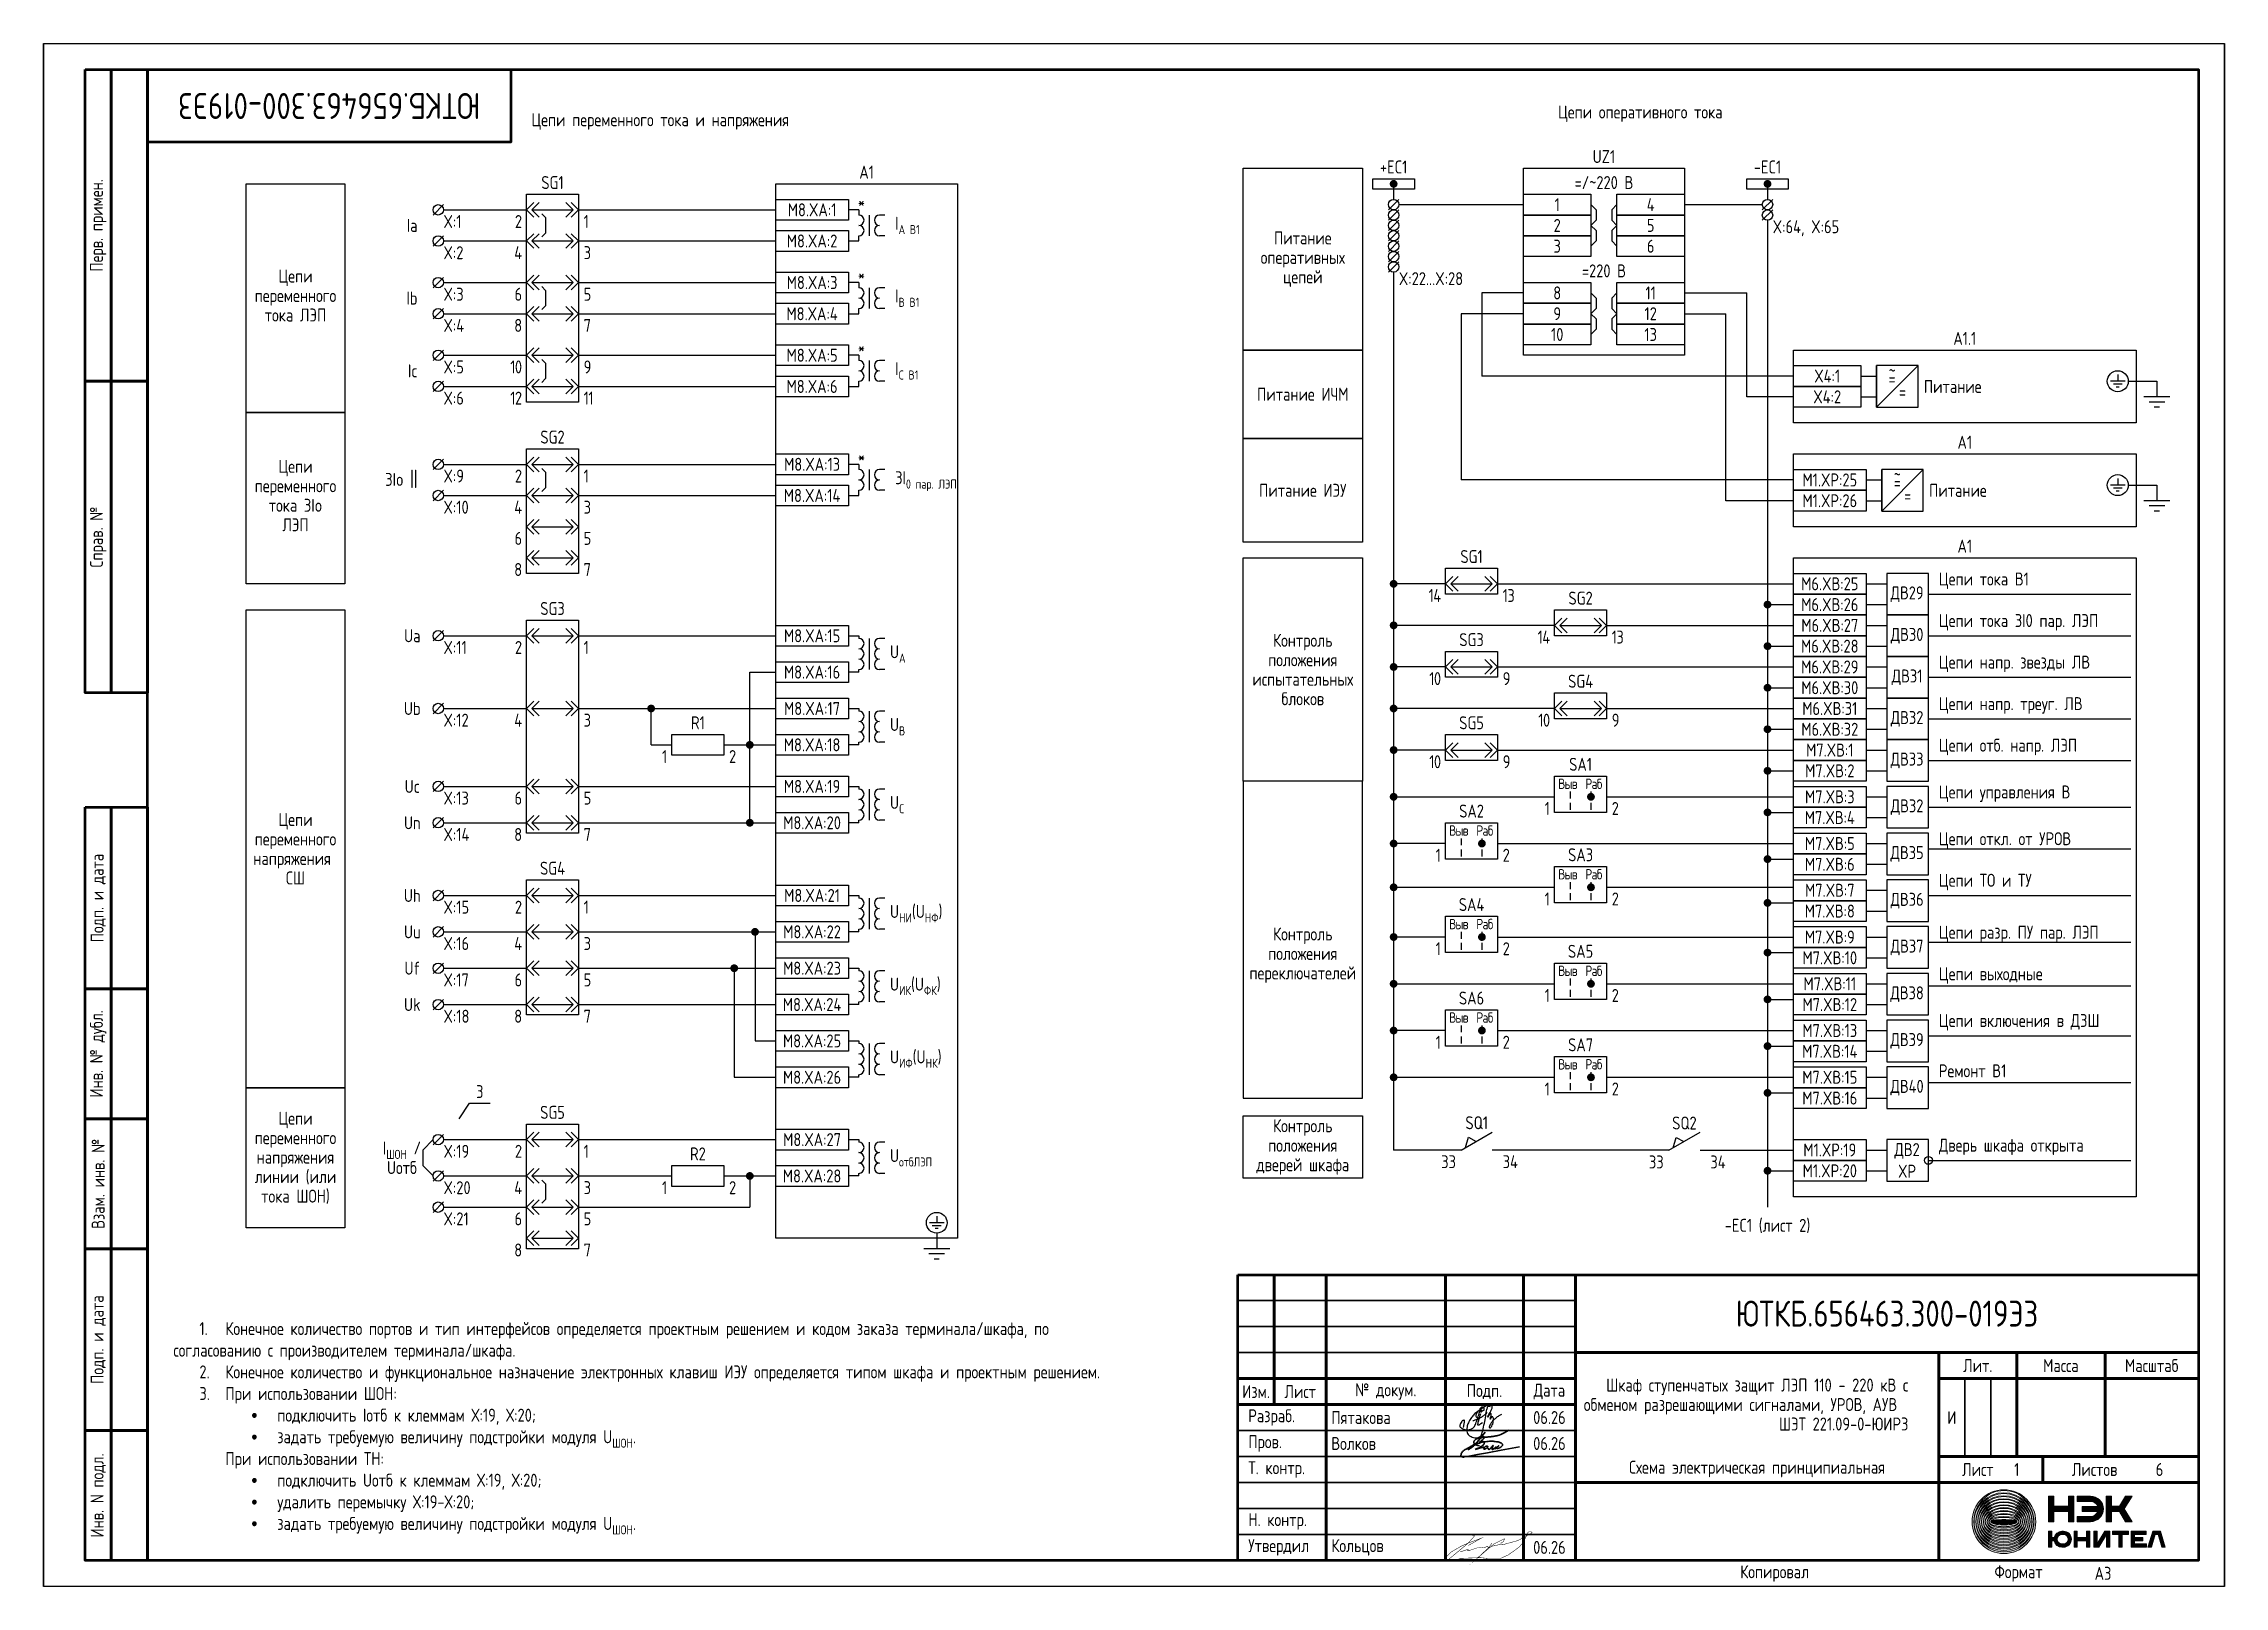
# Paper-space layout 'Лист1' of a CAD drawing. Header units: millimetres. Extents: x 31 to 266, y 22 to 188.
# The model-space entities are those that its viewports show. They can reach past a viewport. Long polylines and large blocks are cut down to what shows.
import ezdxf

# ---------------------------------------------------------------- set-up
doc = ezdxf.new("R2010")
doc.units = ezdxf.units.MM
doc.styles.add('2.5_ISOCPEUR', font='isocpeur.ttf', dxfattribs={"width": 0.9, "height": 2.5})
doc.styles.add('Gost_type_A', font='GOST_A.TTF')

psp = doc.layouts.new('Лист1')

msp = doc.modelspace()

# ---------------------------------------------------------------- texts
at = {"insert": (55, 285), "char_height": 5, "width": 70, "attachment_point": 5, "rotation": 180, "style": 'Gost_type_A'}
msp.add_mtext('ЮТКБ.656463.300-019Э3', dxfattribs=at)
at = {"char_height": 2.5, "line_spacing_factor": 0.9, "style": 'Gost_type_A'}
for s, insert, width, attachment_point in [('Цепи переменного тока и напряжения', (118.75, 282), 197.5, 5), ('A1', (158.5, 271), 35, 8), ('UZ1', (300.5, 274), 31, 8), ('SG1', (98, 269), 10, 8), ('=/~220 В', (300.5, 269), 31, 8), ('Ia', (72, 262), 6, 6), ('X:1', (77, 264), 10, 1), ('{\\T0.9;2}', (92, 264), 5, 3), ('{\\T0.9;1}', (104, 264), 5, 1), ('Питание оперативных цепей', (242.5, 255.5), 23, 5), ('X:64, X:65', (333, 263), 16, 1), ('X:2', (77, 258), 10, 1), ('{\\T0.9;4}', (92, 258), 5, 3), ('{\\T0.9;3}', (104, 258), 5, 1), ('Цепи переменного тока ЛЭП', (48.5, 248.5), 19, 5), ('X:22...X:28', (261, 253), 16, 1), ('=220 В', (300.5, 252), 31, 8), ('Ib', (72, 248), 6, 6), ('X:3', (77, 250), 10, 1), ('{\\T0.9;6}', (92, 250), 5, 3), ('{\\T0.9;5}', (104, 250), 5, 1), ('X:4', (77, 244), 10, 1), ('{\\T0.9;8}', (92, 244), 5, 3), ('{\\T0.9;7}', (104, 244), 5, 1), ('A1.1', (370, 239), 66, 8), ('Ic', (72, 234), 6, 6), ('X:5', (77, 236), 10, 1), ('{\\T0.9;10}', (92, 236), 5, 3), ('{\\T0.9;9}', (104, 236), 5, 1), ('X:6', (77, 230), 10, 1), ('{\\T0.9;12}', (92, 230), 5, 3), ('{\\T0.9;11}', (104, 230), 5, 1), ('Питание ИЧМ', (242.5, 229.5), 23, 5), ('SG2', (98, 220), 10, 8), ('A1', (370, 219), 66, 8), ('Цепи переменного тока 3Io \\PЛЭП', (48.5, 210), 19, 5), ('3Io {\\H1.08333x;||}', (72, 213), 8, 6), ('X:9', (77, 215), 10, 1), ('{\\T0.9;2}', (92, 215), 5, 3), ('{\\T0.9;1}', (104, 215), 5, 1), ('Питание ИЭУ', (242.5, 211), 23, 5), ('X:10', (77, 209), 10, 1), ('{\\T0.9;4}', (92, 209), 5, 3), ('{\\T0.9;3}', (104, 209), 5, 1), ('{\\T0.9;6}', (92, 203), 5, 3), ('{\\T0.9;5}', (104, 203), 5, 1), ('SG1', (275, 197), 10, 8), ('A1', (370, 199), 66, 8), ('{\\T0.9;8}', (92, 197), 5, 3), ('{\\T0.9;7}', (104, 197), 5, 1), ('SG3', (98, 187), 10, 8), ('{\\T0.9;14}', (269, 192), 5, 3), ('{\\T0.9;13}', (281, 192), 5, 1), ('SG2', (296, 189), 10, 8), ('Ua', (71, 183), 6, 5), ('X:11', (77, 182), 8, 1), ('{\\T0.9;2}', (92, 182), 5, 3), ('{\\T0.9;1}', (104, 182), 5, 1), ('Контроль положения\\Pиспытательных блоков', (242.5, 176.5), 23, 5), ('SG3', (275, 181), 10, 8), ('{\\T0.9;14}', (290, 184), 5, 3), ('{\\T0.9;13}', (302, 184), 5, 1), ('{\\T0.9;10}', (269, 176), 5, 3), ('{\\T0.9;9}', (281, 176), 5, 1), ('SG4', (296, 173), 10, 8), ('Ub', (71, 169), 6, 5), ('X:12', (77, 168), 8, 1), ('{\\T0.9;4}', (92, 168), 5, 3), ('{\\T0.9;3}', (104, 168), 5, 1), ('R1', (126, 165), 10, 8), ('SG5', (275, 165), 10, 8), ('{\\T0.9;10}', (290, 168), 5, 3), ('{\\T0.9;9}', (302, 168), 5, 1), ('{\\T0.9;1}', (120, 161), 5, 3), ('{\\T0.9;2}', (132, 161), 5, 1), ('{\\T0.9;10}', (269, 160), 5, 3), ('{\\T0.9;9}', (281, 160), 5, 1), ('Uc', (71, 154), 6, 5), ('X:13', (77, 153), 8, 1), ('{\\T0.9;6}', (92, 153), 5, 3), ('{\\T0.9;5}', (104, 153), 5, 1), ('Цепи переменного напряжения  СШ', (48.5, 142), 19, 5), ('Un', (71, 147), 6, 5), ('X:14', (77, 146), 8, 1), ('{\\T0.9;8}', (92, 146), 5, 3), ('{\\T0.9;7}', (104, 146), 5, 1), ('SG4', (98, 137), 10, 8), ('Uh', (71, 133), 6, 5), ('X:15', (77, 132), 8, 1), ('{\\T0.9;2}', (92, 132), 5, 3), ('{\\T0.9;1}', (104, 132), 5, 1), ('Uu', (71, 126), 6, 5), ('Контроль положения\\Pпереключателей', (242.5, 121.5), 23, 5), ('X:16', (77, 125), 8, 1), ('{\\T0.9;4}', (92, 125), 5, 3), ('{\\T0.9;3}', (104, 125), 5, 1), ('Uf', (71, 119), 6, 5), ('X:17', (77, 118), 8, 1), ('{\\T0.9;6}', (92, 118), 5, 3), ('{\\T0.9;5}', (104, 118), 5, 1), ('Uk', (71, 112), 6, 5), ('X:18', (77, 111), 8, 1), ('{\\T0.9;8}', (92, 111), 5, 3), ('{\\T0.9;7}', (104, 111), 5, 1), ('3', (84, 94), 4, 8), ('SG5', (98, 90), 10, 8), ('Цепи переменного напряжения линии (или тока ШОН)', (48.5, 82.5), 19, 5), ('Контроль положения\\Pдверей шкафа', (242.5, 84.58), 23, 5), ('\\A1;I{\\H0.7x;\\S^ ШОН;} / \\PUотб', (69, 82.5), 12, 5), ('X:19', (77, 85), 8, 1), ('{\\T0.9;2}', (92, 85), 5, 3), ('{\\T0.9;1}', (104, 85), 5, 1), ('R2', (126, 82), 10, 8), ('X:20', (77, 78), 8, 1), ('{\\T0.9;4}', (92, 78), 5, 3), ('{\\T0.9;3}', (104, 78), 5, 1), ('{\\T0.9;1}', (120, 78), 5, 3), ('{\\T0.9;2}', (132, 78), 5, 1), ('X:21', (77, 72), 8, 1), ('{\\T0.9;6}', (92, 72), 5, 3), ('{\\T0.9;5}', (104, 72), 5, 1), ('{\\T0.9;8}', (92, 66), 5, 3), ('{\\T0.9;7}', (104, 66), 5, 1), ('Шкаф ступенчатых защит ЛЭП 110 - 220 кВ с обменом разрешающими сигналами, УРОВ, АУВ                                 ШЭТ 221.09-0-ЮИРЗ', (330, 35), 68, 5)]:
    msp.add_mtext(s, dxfattribs=dict(at, insert=insert, width=width, attachment_point=attachment_point))
at = {"lineweight": 25, "insert": (307.5, 283.5), "char_height": 2.5, "width": 189, "attachment_point": 5, "line_spacing_factor": 0.9, "style": '2.5_ISOCPEUR'}
msp.add_mtext('{\\fGOST type A|b0|i0|c204|p34;\\W1;Цепи оперативного тока}', dxfattribs=at)
at = {"style": 'Gost_type_A'}
for s, insert, char_height, width, attachment_point in [('+EC1', (260, 272), 2.5, 10, 8), ('-EC1', (332, 272), 2.5, 10, 8), ('M8.XA:1', (148, 265), 2.5, 14, 5), ('*', (157.5, 266.5), 2.5, 3, 5), ('1', (291.5, 266), 2.5, 13, 5), ('4', (309.5, 266), 2.5, 13, 5), ('\\A1;I{\\H0.7x;\\S^ A B1;}', (164, 262), 2.5, 8, 4), ('2', (291.5, 262), 2.5, 13, 5), ('5', (309.5, 262), 2.5, 13, 5), ('M8.XA:2', (147.99, 259), 2.5, 14.018, 5), ('3', (291.5, 258), 2.5, 13, 5), ('6', (309.5, 258), 2.5, 13, 5), ('M8.XA:3', (148, 251), 2.5, 14, 5), ('*', (157.5, 252.5), 2.5, 3, 5), ('\\A1;I{\\H0.7x;\\S^ B B1;}', (164, 248), 2.5, 8, 4), ('8', (291.5, 249), 2.5, 13, 5), ('11', (309.5, 249), 2.5, 13, 5), ('M8.XA:4', (147.99, 244.99), 2.5, 14.018, 5), ('9', (291.5, 245), 2.5, 13, 5), ('12', (309.5, 245), 2.5, 13, 5), ('10', (291.5, 241), 2.5, 13, 5), ('13', (309.5, 241), 2.5, 13, 5), ('M8.XA:5', (148, 237), 2.5, 14, 5), ('*', (157.5, 238.5), 2.5, 3, 5), ('\\A1;I{\\H0.7x;\\S^ C B1;}', (164, 234), 2.5, 8, 4), ('M8.XA:6', (147.99, 230.99), 2.5, 14.018, 5), ('X4:1', (343.5, 233), 2.5, 13, 5), ('~', (356, 234.03), 2.5, 2.7, 5), ('=', (356, 232.53), 2.5, 6, 5), ('Питание', (367.67, 230.99), 2.5, 11.3452, 5), ('X4:2', (343.5, 229), 2.5, 13, 5), ('=', (358, 230), 2.5, 6, 5), ('M8.XA:13', (148, 216.01), 2.5, 14, 5), ('*', (157.5, 217.5), 2.5, 3, 5), ('\\A1;3I{\\H0.7x;\\S^ 0 пар. ЛЭП;}', (164, 213), 2.5, 14.005, 4), ('M1.XP:25', (344, 213), 2.5, 13.9956, 5), ('~', (357, 214.03), 2.5, 2.7, 5), ('M8.XA:14', (147.99, 210), 2.5, 14.018, 5), ('M1.XP:26', (344, 209), 2.5, 13.9956, 5), ('=', (357, 212.53), 2.5, 6, 5), ('=', (359, 210), 2.5, 6, 5), ('Питание', (368.67, 210.99), 2.5, 11.3452, 5), ('M6.XВ:25', (344, 193), 2.5, 14, 5), ('Цепи тока В1', (365, 192), 2.5, 27.8465, 7), ('M6.XВ:26', (344, 189), 2.5, 14, 5), ('ДВ29', (358.88, 191), 2.5, 7.7588, 5), ('M6.XВ:27', (344, 185), 2.5, 14, 5), ('Цепи тока 3I0 пар. ЛЭП', (365, 184), 2.5, 36.6462, 7), ('M8.XA:15', (148, 183), 2.5, 14, 5), ('\\A1;U{\\H0.7x;\\S^ A;}', (163, 179.5), 2.5, 12, 4), ('M6.XВ:28', (344, 181), 2.5, 14, 5), ('ДВ30', (358.88, 183), 2.5, 7.7588, 5), ('M8.XA:16', (147.99, 176), 2.5, 14.018, 5), ('M6.XВ:29', (344, 177), 2.5, 14, 5), ('ДВ31', (358.88, 175), 2.5, 7.7588, 5), ('Цепи напр. звезды ЛВ', (365, 176), 2.5, 27.8465, 7), ('M6.XВ:30', (344, 173), 2.5, 14, 5), ('M8.XA:17', (147.99, 169), 2.5, 14.018, 5), ('M6.XВ:31', (344, 169), 2.5, 14, 5), ('ДВ32', (358.88, 167), 2.5, 7.7588, 5), ('Цепи напр. треуг. ЛВ', (365, 168), 2.5, 27.8465, 7), ('\\A1;U{\\H0.7x;\\S^ B;}', (163, 165.5), 2.5, 12, 4), ('M6.XВ:32', (344, 165), 2.5, 14, 5), ('M8.XA:18', (147.99, 162), 2.5, 14.018, 5), ('M7.XВ:1', (344, 161), 2.5, 14, 5), ('ДВ33', (358.88, 159), 2.5, 7.7588, 5), ('Цепи отб. напр. ЛЭП', (365, 160), 2.5, 30.8621, 7), ('{\\T0.9;Выв}', (293.5, 154.5), 2, 5, 5), ('SA1', (296, 157), 2.5, 10, 8), ('{\\T0.9;Раб}', (298.5, 154.5), 2, 5, 5), ('M7.XВ:2', (344, 157), 2.5, 14, 5), ('M8.XA:19', (147.99, 154), 2.5, 14.018, 5), ('\\A1;U{\\H0.7x;\\S^ C;}', (163, 150.5), 2.5, 12, 4), ('M7.XВ:3', (344, 152), 2.5, 14, 5), ('ДВ32', (358.88, 150), 2.5, 7.7588, 5), ('Цепи управления B', (365, 151), 2.5, 27.8465, 7), ('M8.XA:20', (147.99, 147), 2.5, 14.018, 5), ('SA2', (275, 148), 2.5, 10, 8), ('{\\T0.9;1}', (290, 151), 2.5, 5, 3), ('{\\T0.9;2}', (302, 151), 2.5, 5, 1), ('M7.XВ:4', (344, 148), 2.5, 14, 5), ('{\\T0.9;Выв}', (272.5, 145.5), 2, 5, 5), ('{\\T0.9;Раб}', (277.5, 145.5), 2, 5, 5), ('M7.XВ:5', (344, 143), 2.5, 14, 5), ('Цепи откл. от УРОВ', (365, 142), 2.5, 27.8465, 7), ('{\\T0.9;1}', (269, 142), 2.5, 5, 3), ('SA3', (296, 139.58), 2.5, 10, 8), ('M7.XВ:6', (344, 139), 2.5, 14, 5), ('ДВ35', (358.88, 141), 2.5, 7.7588, 5), ('{\\T0.9;Выв}', (293.5, 137.08), 2, 5, 5), ('{\\T0.9;Раб}', (298.5, 137.08), 2, 5, 5), ('M7.XВ:7', (344, 134), 2.5, 14, 5), ('Цепи ТО и ТУ', (365, 134), 2.5, 27.8465, 7), ('M8.XA:21', (147.99, 133), 2.5, 14.018, 5), ('\\A1;U{\\H0.7x;\\S^ НИ;}(U{\\H0.7x;\\S^ НФ;})', (163, 129.5), 2.5, 12, 4), ('SA4', (275, 130), 2.5, 10, 8), ('{\\T0.9;1}', (290, 133.58), 2.5, 5, 3), ('{\\T0.9;2}', (302, 133.58), 2.5, 5, 1), ('M7.XВ:8', (344, 130), 2.5, 14, 5), ('ДВ36', (358.88, 132), 2.5, 7.7588, 5), ('M8.XA:22', (147.99, 126), 2.5, 14.018, 5), ('{\\T0.9;Выв}', (272.5, 127.5), 2, 5, 5), ('{\\T0.9;Раб}', (277.5, 127.5), 2, 5, 5), ('M7.XВ:9', (344, 125), 2.5, 14, 5), ('Цепи разр. ПУ пар. ЛЭП', (365, 124), 2.5, 32.328, 7), ('{\\T0.9;1}', (269, 124), 2.5, 5, 3), ('SA5', (296, 121), 2.5, 10, 8), ('M7.XВ:10', (344, 121), 2.5, 14, 5), ('ДВ37', (358.88, 123), 2.5, 7.7588, 5), ('M8.XA:23', (147.99, 119), 2.5, 14.018, 5), ('{\\T0.9;Выв}', (293.5, 118.5), 2, 5, 5), ('{\\T0.9;Раб}', (298.5, 118.5), 2, 5, 5), ('Цепи выходные', (365, 116), 2.5, 27.8465, 7), ('\\A1;U{\\H0.7x;\\S^ ИК;}(U{\\H0.7x;\\S^ ФК;})', (163, 115.5), 2.5, 12, 4), ('SA6', (275, 112), 2.5, 10, 8), ('{\\T0.9;1}', (290, 115), 2.5, 5, 3), ('{\\T0.9;2}', (302, 115), 2.5, 5, 1), ('M7.XВ:11', (344, 116), 2.5, 14, 5), ('ДВ38', (358.88, 114), 2.5, 7.7588, 5), ('M8.XA:24', (147.99, 112), 2.5, 14.018, 5), ('{\\T0.9;Выв}', (272.5, 109.5), 2, 5, 5), ('{\\T0.9;Раб}', (277.5, 109.5), 2, 5, 5), ('M7.XВ:12', (344, 112), 2.5, 14, 5), ('Цепи включения в ДЗШ', (365, 107), 2.5, 35.3718, 7), ('{\\T0.9;1}', (269, 106), 2.5, 5, 3), ('SA7', (296, 103), 2.5, 10, 8), ('M7.XВ:13', (344, 107), 2.5, 14, 5), ('ДВ39', (358.88, 105), 2.5, 7.7588, 5), ('{\\T0.9;Выв}', (293.5, 100.5), 2, 5, 5), ('{\\T0.9;Раб}', (298.5, 100.5), 2, 5, 5), ('M7.XВ:14', (344, 103), 2.5, 14, 5), ('{\\T0.9;1}', (290, 97), 2.5, 5, 3), ('{\\T0.9;2}', (302, 97), 2.5, 5, 1), ('M7.XВ:15', (344, 98), 2.5, 14, 5), ('ДВ40', (358.88, 96), 2.5, 7.7588, 5), ('Ремонт B1', (365, 98), 2.5, 27.8465, 7), ('M7.XВ:16', (344, 94), 2.5, 14, 5), ('SQ1', (276, 88), 2.5, 10, 8), ('SQ2', (316, 87.95), 2.5, 10, 8), ('M8.XA:27', (147.99, 86), 2.5, 14.018, 5), ('\\A1;U{\\H0.7x;\\S^ отбЛЭП;}', (163, 82.5), 2.5, 12, 4), ('M1.XP:19', (344, 84), 2.5, 14, 5), ('ДВ2 XP', (358.88, 82), 2.5, 7.7588, 5), ('Дверь шкафа открыта', (365, 83), 2.5, 35.9749, 7), ('M8.XA:28', (147.99, 79), 2.5, 14.018, 5), ('33', (272, 83), 2.5, 6, 3), ('34', (281, 83), 2.5, 6, 1), ('33', (312, 82.95), 2.5, 6, 3), ('34', (321, 82.95), 2.5, 6, 1), ('M1.XP:20', (344, 80), 2.5, 14, 5), ('-EC1 (лист 2)', (332, 68), 2.5, 22, 8), ('ЮТКБ.656463.300-019Э3', (355, 52.5), 5, 120, 5), ('\\A1;\\P\\P\\pxi2,t4;1.^IКонечное количество портов и тип интерфейсов определяется проектным решением и кодом заказа терминала/шкафа, по согласованию с производителем терминала/шкафа.\\P2.^IКонечное количество и функциональное назначение электронных клавиш ИЭУ определяется типом шкафа и проектным решением.\\P3.^IПри использовании ШОН:\\P\\pi6,t4,5,8;{\\fSymbol|b0|i0|c2|p18;·^I}подключить Iотб к клеммам Х:19, Х:20;\\P{\\fSymbol|b0|i0|c2|p18;·^I}задать требуемую величину подстройки модуля U{\\H0.7x;\\S^ ШОН;\\H1.42857x;.\\P\\pi4,t4;При использовании ТН:\\P\\pi6,t4,5,8;{\\fSymbol|b0|i0|c2|p18;·^I}подключить Uотб к клеммам Х:19, Х:20;\\P{\\fSymbol|b0|i0|c2|p18;·^I}удалить перемычку Х:19-Х:20;\\P{\\fSymbol|b0|i0|c2|p18;·^I}задать требуемую величину подстройки модуля U\\H0.7x;\\S^ ШОН;\\H1.42857x;.}', (25, 10), 2.5, 183, 7), ('Пятакова', (248, 32.5), 2.5, 22, 4), ('06.26', (290, 32.5), 2.5, 10, 5), ('И', (367.5, 32.49), 2.5, 5, 5), ('Волков', (248, 27.5), 2.5, 22, 4), ('06.26', (290, 27.5), 2.5, 10, 5), ('Схема электрическая принципиальная', (330, 21), 2.5, 70, 8), ('1', (380, 22.49), 2.5, 10, 5), ('6', (407.5, 22.49), 2.5, 15, 5), ('Кольцов', (248, 7.5), 2.5, 22, 4), ('06.26', (290, 7.5), 2.5, 10, 5), ('A3', (395, 2.5), 2.5, 20, 4)]:
    msp.add_mtext(s, dxfattribs=dict(at, insert=insert, char_height=char_height, width=width, attachment_point=attachment_point))
at = {"char_height": 2.5, "attachment_point": 1, "style": 'Gost_type_A'}
for insert in [(281, 142), (281, 124), (281, 106)]:
    msp.add_mtext('{\\T0.9;2}', dxfattribs=dict(at, insert=insert))
at = {"color": 5, "char_height": 2.5, "style": 'Gost_type_A'}
for s, insert, width, attachment_point in [('M8.XA:25', (147.99, 105), 14.018, 5), ('\\A1;U{\\H0.7x;\\S^ ИФ;}(U{\\H0.7x;\\S^ НК;})', (163, 101.5), 12, 4), ('M8.XA:26', (147.99, 98), 14.018, 5)]:
    msp.add_mtext(s, dxfattribs=dict(at, insert=insert, width=width, attachment_point=attachment_point))

# ---------------------------------------------------------------- blocks, each defined once
blk = doc.blocks.new('Штамп угловой верхний')
at = {"lineweight": 50}
blk.add_lwpolyline([(0, 0), (70, 0), (70, -14), (0, -14)], close=True, dxfattribs=at)
blk = doc.blocks.new('Формат_А3')
blk.add_lwpolyline([(-420, 297), (0, 297), (0, 0), (-420, 0)], close=True)
at = {"lineweight": 50}
blk.add_lwpolyline([(-400, 292), (-5, 292), (-5, 5), (-400, 5)], close=True, dxfattribs=at)
blk = doc.blocks.new('Штамп левый верхний')
at = {"lineweight": 50}
for points in [[(-12, 0), (-7, 0), (-7, -60), (-12, -60)], [(-7, 0), (0, 0), (0, -60), (-7, -60)], [(-12, -60), (-7, -60), (-7, -120), (-12, -120)], [(-7, -60), (0, -60), (0, -120), (-7, -120)]]:
    blk.add_lwpolyline(points, close=True, dxfattribs=at)
at = {"char_height": 2.5, "width": 60, "attachment_point": 5, "rotation": 90, "style": 'Gost_type_A'}
for s, insert in [('Перв. примен.', (-9.5, -30)), ('Справ. №', (-9.5, -90))]:
    blk.add_mtext(s, dxfattribs=dict(at, insert=insert))
blk = doc.blocks.new('Штамп левый нижний')
at = {"lineweight": 50}
for points in [[(-12, 145), (-7, 145), (-7, 110), (-12, 110)], [(-7, 145), (0, 145), (0, 110), (-7, 110)], [(-12, 110), (-7, 110), (-7, 85), (-12, 85)], [(-7, 110), (0, 110), (0, 85), (-7, 85)], [(-12, 85), (-7, 85), (-7, 60), (-12, 60)], [(-7, 85), (0, 85), (0, 60), (-7, 60)], [(-12, 60), (-7, 60), (-7, 25), (-12, 25)], [(-7, 60), (0, 60), (0, 25), (-7, 25)], [(-12, 25), (-7, 25), (-7, 0), (-12, 0)], [(-7, 25), (0, 25), (0, 0), (-7, 0)]]:
    blk.add_lwpolyline(points, close=True, dxfattribs=at)
at = {"char_height": 2.5, "attachment_point": 5, "rotation": 90, "style": 'Gost_type_A'}
for s, insert, width in [('Подп. и дата', (-9.5, 127.5), 35), ('Инв. № дубл.', (-9.5, 97.5), 25), ('Взам. инв. №', (-9.5, 72.5), 25), ('Подп. и дата', (-9.5, 42.5), 35), ('Инв. N подл.', (-9.5, 12.5), 25)]:
    blk.add_mtext(s, dxfattribs=dict(at, insert=insert, width=width))
blk = doc.blocks.new('*U20')
at = {"lineweight": 0, "true_color": 0x00cb62}
h = blk.add_hatch(color=112, dxfattribs=at)
h.dxf.hatch_style = 1
edge = h.paths.add_edge_path()
edge.add_spline(control_points=[(-12.47, 6.09), (-15.86, 6.09), (-18.61, 3.34), (-18.61, -0.05)], knot_values=[1, 1, 1, 1, 2, 2, 2, 2], degree=3, periodic=0)
edge.add_spline(control_points=[(-18.61, -0.05), (-18.61, -3.43), (-15.86, -6.19), (-12.47, -6.19)], knot_values=[0, 0, 0, 0, 1, 1, 1, 1], degree=3, periodic=0)
edge.add_spline(control_points=[(-12.47, -6.19), (-9.09, -6.19), (-6.33, -3.43), (-6.33, -0.05)], knot_values=[3, 3, 3, 3, 4, 4, 4, 4], degree=3, periodic=0)
edge.add_spline(control_points=[(-6.33, -0.05), (-6.33, 3.34), (-9.09, 6.09), (-12.47, 6.09)], knot_values=[2, 2, 2, 2, 3, 3, 3, 3], degree=3, periodic=0)
edge = h.paths.add_edge_path(flags=16)
edge.add_spline(control_points=[(-18.23, -0.05), (-18.23, 3.21), (-15.73, 5.95), (-12.47, 5.95)], knot_values=[0, 0, 0, 0, 1, 1, 1, 1], degree=3, periodic=0)
edge.add_spline(control_points=[(-12.47, 5.95), (-9.21, 5.95), (-6.71, 3.21), (-6.71, -0.05)], knot_values=[3, 3, 3, 3, 4, 4, 4, 4], degree=3, periodic=0)
edge.add_spline(control_points=[(-6.71, -0.05), (-6.71, -3.3), (-9.21, -5.83), (-12.47, -5.83)], knot_values=[2, 2, 2, 2, 3, 3, 3, 3], degree=3, periodic=0)
edge.add_spline(control_points=[(-12.47, -5.83), (-15.73, -5.83), (-18.23, -3.3), (-18.23, -0.05)], knot_values=[1, 1, 1, 1, 2, 2, 2, 2], degree=3, periodic=0)
h = blk.add_hatch(color=112, dxfattribs=at)
h.dxf.hatch_style = 1
edge = h.paths.add_edge_path()
edge.add_spline(control_points=[(-12.47, 5.52), (-15.66, 5.52), (-18.25, 3.02), (-18.25, -0.05)], knot_values=[1, 1, 1, 1, 2, 2, 2, 2], degree=3, periodic=0)
edge.add_spline(control_points=[(-18.25, -0.05), (-18.25, -3.11), (-15.66, -5.61), (-12.47, -5.61)], knot_values=[0, 0, 0, 0, 1, 1, 1, 1], degree=3, periodic=0)
edge.add_spline(control_points=[(-12.47, -5.61), (-9.28, -5.61), (-6.69, -3.11), (-6.69, -0.05)], knot_values=[3, 3, 3, 3, 4, 4, 4, 4], degree=3, periodic=0)
edge.add_spline(control_points=[(-6.69, -0.05), (-6.69, 3.02), (-9.28, 5.52), (-12.47, 5.52)], knot_values=[2, 2, 2, 2, 3, 3, 3, 3], degree=3, periodic=0)
edge = h.paths.add_edge_path(flags=16)
edge.add_spline(control_points=[(-17.86, -0.05), (-17.86, 2.9), (-15.53, 5.38), (-12.47, 5.38)], knot_values=[0, 0, 0, 0, 1, 1, 1, 1], degree=3, periodic=0)
edge.add_spline(control_points=[(-12.47, 5.38), (-9.41, 5.38), (-7.08, 2.9), (-7.08, -0.05)], knot_values=[3, 3, 3, 3, 4, 4, 4, 4], degree=3, periodic=0)
edge.add_spline(control_points=[(-7.08, -0.05), (-7.08, -2.99), (-9.41, -5.26), (-12.47, -5.26)], knot_values=[2, 2, 2, 2, 3, 3, 3, 3], degree=3, periodic=0)
edge.add_spline(control_points=[(-12.47, -5.26), (-15.53, -5.26), (-17.86, -2.99), (-17.86, -0.05)], knot_values=[1, 1, 1, 1, 2, 2, 2, 2], degree=3, periodic=0)
h = blk.add_hatch(color=112, dxfattribs=at)
h.dxf.hatch_style = 1
edge = h.paths.add_edge_path()
edge.add_spline(control_points=[(-17.88, -0.05), (-17.88, -2.8), (-15.46, -5.04), (-12.47, -5.04)], knot_values=[0, 0, 0, 0, 1, 1, 1, 1], degree=3, periodic=0)
edge.add_spline(control_points=[(-12.47, -5.04), (-9.49, -5.04), (-7.06, -2.8), (-7.06, -0.05)], knot_values=[3, 3, 3, 3, 4, 4, 4, 4], degree=3, periodic=0)
edge.add_spline(control_points=[(-7.06, -0.05), (-7.06, 2.71), (-9.49, 4.95), (-12.47, 4.95)], knot_values=[2, 2, 2, 2, 3, 3, 3, 3], degree=3, periodic=0)
edge.add_spline(control_points=[(-12.47, 4.95), (-15.46, 4.95), (-17.88, 2.71), (-17.88, -0.05)], knot_values=[1, 1, 1, 1, 2, 2, 2, 2], degree=3, periodic=0)
edge = h.paths.add_edge_path(flags=16)
edge.add_spline(control_points=[(-17.5, -0.05), (-17.5, 2.58), (-15.33, 4.8), (-12.47, 4.8)], knot_values=[0, 0, 0, 0, 1, 1, 1, 1], degree=3, periodic=0)
edge.add_spline(control_points=[(-12.47, 4.8), (-9.61, 4.8), (-7.44, 2.58), (-7.44, -0.05)], knot_values=[3, 3, 3, 3, 4, 4, 4, 4], degree=3, periodic=0)
edge.add_spline(control_points=[(-7.44, -0.05), (-7.44, -2.67), (-9.61, -4.68), (-12.47, -4.68)], knot_values=[2, 2, 2, 2, 3, 3, 3, 3], degree=3, periodic=0)
edge.add_spline(control_points=[(-12.47, -4.68), (-15.33, -4.68), (-17.5, -2.67), (-17.5, -0.05)], knot_values=[1, 1, 1, 1, 2, 2, 2, 2], degree=3, periodic=0)
h = blk.add_hatch(color=112, dxfattribs=at)
h.dxf.hatch_style = 1
edge = h.paths.add_edge_path()
edge.add_spline(control_points=[(-7.44, -0.05), (-7.44, 0.28), (-7.47, 0.6), (-7.54, 0.91)], knot_values=[3, 3, 3, 3, 3.12466, 3.12466, 3.12466, 3.12466], degree=3, periodic=0)
edge.add_spline(control_points=[(-7.54, 0.91), (-8.04, 2.89), (-10.06, 4.37), (-12.47, 4.37)], knot_values=[2, 2, 2, 2, 2.864772, 2.864772, 2.864772, 2.864772], degree=3, periodic=0)
edge.add_spline(control_points=[(-12.47, 4.37), (-14.88, 4.37), (-16.9, 2.89), (-17.4, 0.91)], knot_values=[1.135231, 1.135231, 1.135231, 1.135231, 2, 2, 2, 2], degree=3, periodic=0)
edge.add_spline(control_points=[(-17.4, 0.91), (-17.47, 0.6), (-17.5, 0.28), (-17.5, -0.05)], knot_values=[0.875337, 0.875337, 0.875337, 0.875337, 1, 1, 1, 1], degree=3, periodic=0)
edge.add_spline(control_points=[(-17.5, -0.05), (-17.5, -0.39), (-17.46, -0.73), (-17.39, -1.05)], knot_values=[1, 1, 1, 1, 1.132178, 1.132178, 1.132178, 1.132178], degree=3, periodic=0)
edge.add_spline(control_points=[(-17.39, -1.05), (-16.87, -3), (-14.86, -4.46), (-12.47, -4.46)], knot_values=[0, 0, 0, 0, 0.858028, 0.858028, 0.858028, 0.858028], degree=3, periodic=0)
edge.add_spline(control_points=[(-12.47, -4.46), (-10.08, -4.46), (-8.07, -3), (-7.55, -1.05)], knot_values=[3.141968, 3.141968, 3.141968, 3.141968, 4, 4, 4, 4], degree=3, periodic=0)
edge.add_spline(control_points=[(-7.55, -1.05), (-7.48, -0.73), (-7.44, -0.39), (-7.44, -0.05)], knot_values=[2.867825, 2.867825, 2.867825, 2.867825, 3, 3, 3, 3], degree=3, periodic=0)
edge = h.paths.add_edge_path(flags=16)
edge.add_spline(control_points=[(-17.16, -0.05), (-17.16, 0.24), (-17.12, 0.51), (-17.05, 0.77)], knot_values=[1, 1, 1, 1, 1.132889, 1.132889, 1.132889, 1.132889], degree=3, periodic=0)
edge.add_spline(control_points=[(-17.05, 0.77), (-16.64, 2.71), (-14.81, 4.23), (-12.47, 4.23)], knot_values=[0, 0, 0, 0, 0.878882, 0.878882, 0.878882, 0.878882], degree=3, periodic=0)
edge.add_spline(control_points=[(-12.47, 4.23), (-10.13, 4.23), (-8.3, 2.71), (-7.89, 0.77)], knot_values=[3.121118, 3.121118, 3.121118, 3.121118, 4, 4, 4, 4], degree=3, periodic=0)
edge.add_spline(control_points=[(-7.89, 0.77), (-7.82, 0.51), (-7.78, 0.24), (-7.78, -0.05)], knot_values=[2.867111, 2.867111, 2.867111, 2.867111, 3, 3, 3, 3], degree=3, periodic=0)
edge.add_spline(control_points=[(-7.78, -0.05), (-7.78, -0.34), (-7.82, -0.63), (-7.9, -0.9)], knot_values=[3, 3, 3, 3, 3.139265, 3.139265, 3.139265, 3.139265], degree=3, periodic=0)
edge.add_spline(control_points=[(-7.9, -0.9), (-8.33, -2.78), (-10.15, -4.11), (-12.47, -4.11), (-14.79, -4.11), (-16.61, -2.78), (-17.04, -0.9)], knot_values=[1.128324, 1.128324, 1.128324, 1.128324, 2, 2, 2, 2.871676, 2.871676, 2.871676, 2.871676], degree=3, periodic=0)
edge.add_spline(control_points=[(-17.04, -0.9), (-17.12, -0.63), (-17.16, -0.34), (-17.16, -0.05)], knot_values=[0.860735, 0.860735, 0.860735, 0.860735, 1, 1, 1, 1], degree=3, periodic=0)
edge = h.paths.add_edge_path(flags=0)
edge.add_spline(control_points=[(-16.8, -0.05), (-16.8, 0.19), (-16.76, 0.42), (-16.7, 0.64)], knot_values=[1, 1, 1, 1, 1.129952, 1.129952, 1.129952, 1.129952], degree=3, periodic=0)
edge.add_spline(control_points=[(-16.7, 0.64), (-16.34, 2.32), (-14.64, 3.65), (-12.47, 3.65)], knot_values=[0, 0, 0, 0, 0.883348, 0.883348, 0.883348, 0.883348], degree=3, periodic=0)
edge.add_spline(control_points=[(-12.47, 3.65), (-10.3, 3.65), (-8.6, 2.32), (-8.24, 0.64)], knot_values=[3.11667, 3.11667, 3.11667, 3.11667, 4, 4, 4, 4], degree=3, periodic=0)
edge.add_spline(control_points=[(-8.24, 0.64), (-8.18, 0.42), (-8.14, 0.19), (-8.14, -0.05)], knot_values=[2.870028, 2.870028, 2.870028, 2.870028, 3, 3, 3, 3], degree=3, periodic=0)
edge.add_spline(control_points=[(-8.14, -0.05), (-8.14, -0.29), (-8.18, -0.53), (-8.25, -0.76)], knot_values=[3, 3, 3, 3, 3.135947, 3.135947, 3.135947, 3.135947], degree=3, periodic=0)
edge.add_spline(control_points=[(-8.25, -0.76), (-8.63, -2.39), (-10.32, -3.54), (-12.47, -3.54)], knot_values=[2, 2, 2, 2, 2.876458, 2.876458, 2.876458, 2.876458], degree=3, periodic=0)
edge.add_spline(control_points=[(-12.47, -3.54), (-14.63, -3.54), (-16.31, -2.39), (-16.69, -0.76)], knot_values=[1.12352, 1.12352, 1.12352, 1.12352, 2, 2, 2, 2], degree=3, periodic=0)
edge.add_spline(control_points=[(-16.69, -0.76), (-16.76, -0.53), (-16.8, -0.29), (-16.8, -0.05)], knot_values=[0.864077, 0.864077, 0.864077, 0.864077, 1, 1, 1, 1], degree=3, periodic=0)
edge = h.paths.add_edge_path(flags=0)
edge.add_spline(control_points=[(-16.43, -0.05), (-16.43, 0.14), (-16.41, 0.33), (-16.35, 0.5)], knot_values=[1, 1, 1, 1, 1.126377, 1.126377, 1.126377, 1.126377], degree=3, periodic=0)
edge.add_spline(control_points=[(-16.35, 0.5), (-16.03, 1.93), (-14.48, 3.08), (-12.47, 3.08)], knot_values=[0, 0, 0, 0, 0.888928, 0.888928, 0.888928, 0.888928], degree=3, periodic=0)
edge.add_spline(control_points=[(-12.47, 3.08), (-10.46, 3.08), (-8.91, 1.93), (-8.59, 0.5)], knot_values=[3.111075, 3.111075, 3.111075, 3.111075, 4, 4, 4, 4], degree=3, periodic=0)
edge.add_spline(control_points=[(-8.59, 0.5), (-8.54, 0.33), (-8.51, 0.14), (-8.51, -0.05)], knot_values=[2.87362, 2.87362, 2.87362, 2.87362, 3, 3, 3, 3], degree=3, periodic=0)
edge.add_spline(control_points=[(-8.51, -0.05), (-8.51, -0.24), (-8.54, -0.43), (-8.6, -0.62)], knot_values=[3, 3, 3, 3, 3.131788, 3.131788, 3.131788, 3.131788], degree=3, periodic=0)
edge.add_spline(control_points=[(-8.6, -0.62), (-8.93, -2), (-10.48, -2.96), (-12.47, -2.96)], knot_values=[2, 2, 2, 2, 2.882553, 2.882553, 2.882553, 2.882553], degree=3, periodic=0)
edge.add_spline(control_points=[(-12.47, -2.96), (-14.46, -2.96), (-16.01, -2), (-16.34, -0.62)], knot_values=[1.117444, 1.117444, 1.117444, 1.117444, 2, 2, 2, 2], degree=3, periodic=0)
edge.add_spline(control_points=[(-16.34, -0.62), (-16.4, -0.43), (-16.43, -0.24), (-16.43, -0.05)], knot_values=[0.868215, 0.868215, 0.868215, 0.868215, 1, 1, 1, 1], degree=3, periodic=0)
edge = h.paths.add_edge_path(flags=0)
edge.add_spline(control_points=[(-16, -0.48), (-16.05, -0.34), (-16.07, -0.19), (-16.07, -0.05), (-16.07, 0.1), (-16.05, 0.24), (-16, 0.37)], knot_values=[0.873534, 0.873534, 0.873534, 0.873534, 1, 1, 1, 1.12176, 1.12176, 1.12176, 1.12176], degree=3, periodic=0)
edge.add_spline(control_points=[(-16, 0.37), (-15.73, 1.55), (-14.32, 2.51), (-12.47, 2.51), (-10.63, 2.51), (-9.21, 1.55), (-8.94, 0.37)], knot_values=[3.103684, 3.103684, 3.103684, 3.103684, 3.999991, 3.999991, 3.999991, 4.896306, 4.896306, 4.896306, 4.896306], degree=3, periodic=0)
edge.add_spline(control_points=[(-8.94, 0.37), (-8.89, 0.24), (-8.87, 0.1), (-8.87, -0.05), (-8.87, -0.19), (-8.9, -0.34), (-8.94, -0.48)], knot_values=[2.878251, 2.878251, 2.878251, 2.878251, 3, 3, 3, 3.126453, 3.126453, 3.126453, 3.126453], degree=3, periodic=0)
edge.add_spline(control_points=[(-8.94, -0.48), (-9.23, -1.61), (-10.64, -2.39), (-12.47, -2.39), (-14.3, -2.39), (-15.71, -1.61), (-16, -0.48)], knot_values=[1.109435, 1.109435, 1.109435, 1.109435, 2.000012, 2.000012, 2.000012, 2.890577, 2.890577, 2.890577, 2.890577], degree=3, periodic=0)
edge = h.paths.add_edge_path(flags=0)
edge.add_spline(control_points=[(-15.71, -0.05), (-15.71, 0.06), (-15.69, 0.16), (-15.65, 0.26)], knot_values=[1, 1, 1, 1, 1.121318, 1.121318, 1.121318, 1.121318], degree=3, periodic=0)
edge.add_spline(control_points=[(-15.65, 0.26), (-15.41, 1.17), (-14.14, 1.93), (-12.47, 1.93)], knot_values=[0, 0, 0, 0, 0.9007, 0.9007, 0.9007, 0.9007], degree=3, periodic=0)
edge.add_spline(control_points=[(-12.47, 1.93), (-10.8, 1.93), (-9.53, 1.17), (-9.29, 0.26)], knot_values=[3.099305, 3.099305, 3.099305, 3.099305, 4, 4, 4, 4], degree=3, periodic=0)
edge.add_spline(control_points=[(-9.29, 0.26), (-9.25, 0.16), (-9.23, 0.06), (-9.23, -0.05)], knot_values=[2.878676, 2.878676, 2.878676, 2.878676, 3, 3, 3, 3], degree=3, periodic=0)
edge.add_spline(control_points=[(-9.23, -0.05), (-9.23, -0.16), (-9.25, -0.26), (-9.3, -0.36)], knot_values=[3, 3, 3, 3, 3.126159, 3.126159, 3.126159, 3.126159], degree=3, periodic=0)
edge.add_spline(control_points=[(-9.3, -0.36), (-9.55, -1.23), (-10.81, -1.81), (-12.47, -1.81), (-14.13, -1.81), (-15.4, -1.23), (-15.64, -0.36)], knot_values=[1.105344, 1.105344, 1.105344, 1.105344, 1.999995, 1.999995, 1.999995, 2.89465, 2.89465, 2.89465, 2.89465], degree=3, periodic=0)
edge.add_spline(control_points=[(-15.64, -0.36), (-15.69, -0.26), (-15.71, -0.16), (-15.71, -0.05)], knot_values=[0.873848, 0.873848, 0.873848, 0.873848, 1, 1, 1, 1], degree=3, periodic=0)
edge = h.paths.add_edge_path(flags=0)
edge.add_spline(control_points=[(-15.35, -0.05), (-15.35, 0.03), (-15.33, 0.09), (-15.29, 0.16)], knot_values=[1, 1, 1, 1, 1.112633, 1.112633, 1.112633, 1.112633], degree=3, periodic=0)
edge.add_spline(control_points=[(-15.29, 0.16), (-15.09, 0.79), (-13.95, 1.36), (-12.47, 1.36)], knot_values=[0, 0, 0, 0, 0.904875, 0.904875, 0.904875, 0.904875], degree=3, periodic=0)
edge.add_spline(control_points=[(-12.47, 1.36), (-11, 1.36), (-9.85, 0.79), (-9.65, 0.16)], knot_values=[3.095133, 3.095133, 3.095133, 3.095133, 4, 4, 4, 4], degree=3, periodic=0)
edge.add_spline(control_points=[(-9.65, 0.16), (-9.61, 0.09), (-9.59, 0.03), (-9.59, -0.05)], knot_values=[2.887357, 2.887357, 2.887357, 2.887357, 3, 3, 3, 3], degree=3, periodic=0)
edge.add_spline(control_points=[(-9.59, -0.05), (-9.59, -0.12), (-9.62, -0.19), (-9.65, -0.26)], knot_values=[3, 3, 3, 3, 3.117814, 3.117814, 3.117814, 3.117814], degree=3, periodic=0)
edge.add_spline(control_points=[(-9.65, -0.26), (-9.87, -0.85), (-11.01, -1.24), (-12.47, -1.24)], knot_values=[2, 2, 2, 2, 2.897768, 2.897768, 2.897768, 2.897768], degree=3, periodic=0)
edge.add_spline(control_points=[(-12.47, -1.24), (-13.93, -1.24), (-15.07, -0.85), (-15.29, -0.26)], knot_values=[1.102221, 1.102221, 1.102221, 1.102221, 2, 2, 2, 2], degree=3, periodic=0)
edge.add_spline(control_points=[(-15.29, -0.26), (-15.33, -0.19), (-15.35, -0.12), (-15.35, -0.05)], knot_values=[0.882198, 0.882198, 0.882198, 0.882198, 1, 1, 1, 1], degree=3, periodic=0)
edge = h.paths.add_edge_path(flags=0)
edge.add_spline(control_points=[(-14.98, -0.05), (-14.98, -0.01), (-14.97, 0.02), (-14.94, 0.05)], knot_values=[0.901648, 0.901648, 0.901648, 0.901648, 1, 1, 1, 1], degree=3, periodic=0)
edge.add_spline(control_points=[(-14.94, 0.05), (-14.79, 0.38), (-13.85, 0.78), (-12.47, 0.78)], knot_values=[0, 0, 0, 0, 0.912829, 0.912829, 0.912829, 0.912829], degree=3, periodic=0)
edge.add_spline(control_points=[(-12.47, 0.78), (-11.09, 0.78), (-10.15, 0.38), (-10, 0.05)], knot_values=[3.087219, 3.087219, 3.087219, 3.087219, 4, 4, 4, 4], degree=3, periodic=0)
edge.add_spline(control_points=[(-10, 0.05), (-9.97, 0.02), (-9.96, -0.01), (-9.96, -0.05)], knot_values=[3, 3, 3, 3, 3.098413, 3.098413, 3.098413, 3.098413], degree=3, periodic=0)
edge.add_spline(control_points=[(-9.96, -0.05), (-9.96, -0.08), (-9.97, -0.12), (-10.01, -0.15)], knot_values=[2.896056, 2.896056, 2.896056, 2.896056, 3, 3, 3, 3], degree=3, periodic=0)
edge.add_spline(control_points=[(-10.01, -0.15), (-10.17, -0.45), (-11.1, -0.67), (-12.47, -0.67)], knot_values=[2, 2, 2, 2, 2.903474, 2.903474, 2.903474, 2.903474], degree=3, periodic=0)
edge.add_spline(control_points=[(-12.47, -0.67), (-13.84, -0.67), (-14.77, -0.45), (-14.93, -0.15)], knot_values=[1.096469, 1.096469, 1.096469, 1.096469, 2, 2, 2, 2], degree=3, periodic=0)
edge.add_spline(control_points=[(-14.93, -0.15), (-14.97, -0.12), (-14.98, -0.08), (-14.98, -0.05)], knot_values=[1, 1, 1, 1, 1.103878, 1.103878, 1.103878, 1.103878], degree=3, periodic=0)
edge = h.paths.add_edge_path(flags=0)
edge.add_spline(control_points=[(-14.59, -0.05), (-14.59, 0.05), (-13.26, 0.06), (-12.47, 0.06)], knot_values=[1, 1, 1, 1, 2, 2, 2, 2], degree=3, periodic=0)
edge.add_spline(control_points=[(-12.47, 0.06), (-11.68, 0.06), (-10.35, 0.05), (-10.35, -0.05)], knot_values=[2, 2, 2, 2, 3, 3, 3, 3], degree=3, periodic=0)
edge.add_spline(control_points=[(-10.35, -0.05), (-10.35, -0.14), (-11.68, -0.15), (-12.47, -0.15)], knot_values=[3, 3, 3, 3, 4, 4, 4, 4], degree=3, periodic=0)
edge.add_spline(control_points=[(-12.47, -0.15), (-13.26, -0.15), (-14.59, -0.14), (-14.59, -0.05)], knot_values=[0, 0, 0, 0, 1, 1, 1, 1], degree=3, periodic=0)
at = {"lineweight": 0, "true_color": 0x141414}
h = blk.add_hatch(color=250, dxfattribs=at)
h.dxf.hatch_style = 1
h.paths.add_polyline_path([(0.97, 4.86), (-0.05, 4.86), (-0.05, 2.91), (-2.86, 2.91), (-2.86, 4.86), (-3.88, 4.86), (-3.88, -0.05), (-2.86, -0.05), (-2.86, 1.9), (-0.05, 1.9), (-0.05, -0.05), (0.97, -0.05)])
h = blk.add_hatch(color=250, dxfattribs=at)
h.dxf.hatch_style = 1
edge = h.paths.add_edge_path()
edge.add_spline(control_points=[(6.69, 2.41), (6.69, 3.76), (5.59, 4.86), (4.23, 4.86), (4.23, 4.86), (3.59, 4.86), (2.94, 4.86)], knot_values=[0, 0, 0, 0, 1, 1, 1, 1.5, 1.5, 1.5, 1.5], degree=3, periodic=0)
edge.add_spline(control_points=[(2.94, 4.86), (2.29, 4.86), (1.65, 4.86), (1.65, 4.86), (1.65, 4.86), (1.65, 4.61), (1.65, 4.36)], knot_values=[1.5, 1.5, 1.5, 1.5, 2, 2, 2, 2.5, 2.5, 2.5, 2.5], degree=3, periodic=0)
edge.add_spline(control_points=[(1.65, 4.36), (1.65, 4.11), (1.65, 3.85), (1.65, 3.85), (1.65, 3.85), (4.23, 3.85), (4.23, 3.85)], knot_values=[2.5, 2.5, 2.5, 2.5, 3, 3, 3, 4, 4, 4, 4], degree=3, periodic=0)
edge.add_spline(control_points=[(4.23, 3.85), (4.83, 3.85), (5.36, 3.49), (5.58, 2.94), (5.58, 2.94), (5.58, 2.93), (5.58, 2.92)], knot_values=[4, 4, 4, 4, 5, 5, 5, 5.5, 5.5, 5.5, 5.5], degree=3, periodic=0)
edge.add_spline(control_points=[(5.58, 2.92), (5.59, 2.91), (5.59, 2.9), (5.59, 2.9), (5.59, 2.9), (4.85, 2.9), (4.11, 2.9)], knot_values=[5.5, 5.5, 5.5, 5.5, 6, 6, 6, 6.5, 6.5, 6.5, 6.5], degree=3, periodic=0)
edge.add_spline(control_points=[(4.11, 2.9), (3.37, 2.9), (2.62, 2.9), (2.62, 2.9), (2.62, 2.9), (2.62, 2.66), (2.62, 2.41)], knot_values=[6.5, 6.5, 6.5, 6.5, 7, 7, 7, 7.5, 7.5, 7.5, 7.5], degree=3, periodic=0)
edge.add_spline(control_points=[(2.62, 2.41), (2.62, 2.16), (2.62, 1.92), (2.62, 1.92), (2.62, 1.92), (3.37, 1.92), (4.11, 1.92)], knot_values=[7.5, 7.5, 7.5, 7.5, 8, 8, 8, 8.5, 8.5, 8.5, 8.5], degree=3, periodic=0)
edge.add_spline(control_points=[(4.11, 1.92), (4.85, 1.92), (5.59, 1.92), (5.59, 1.92), (5.59, 1.92), (5.58, 1.88), (5.58, 1.88)], knot_values=[8.5, 8.5, 8.5, 8.5, 9, 9, 9, 10, 10, 10, 10], degree=3, periodic=0)
edge.add_spline(control_points=[(5.58, 1.88), (5.36, 1.32), (4.83, 0.97), (4.23, 0.97), (4.23, 0.97), (3.59, 0.97), (2.94, 0.97)], knot_values=[10, 10, 10, 10, 11, 11, 11, 11.5, 11.5, 11.5, 11.5], degree=3, periodic=0)
edge.add_spline(control_points=[(2.94, 0.97), (2.29, 0.97), (1.65, 0.97), (1.65, 0.97), (1.65, 0.97), (1.65, 0.71), (1.65, 0.46)], knot_values=[11.5, 11.5, 11.5, 11.5, 12, 12, 12, 12.5, 12.5, 12.5, 12.5], degree=3, periodic=0)
edge.add_spline(control_points=[(1.65, 0.46), (1.65, 0.21), (1.65, -0.05), (1.65, -0.05), (1.65, -0.05), (4.23, -0.05), (4.23, -0.05)], knot_values=[12.5, 12.5, 12.5, 12.5, 13, 13, 13, 14, 14, 14, 14], degree=3, periodic=0)
edge.add_spline(control_points=[(4.23, -0.05), (5.59, -0.05), (6.69, 1.06), (6.69, 2.41)], knot_values=[14, 14, 14, 14, 15, 15, 15, 15], degree=3, periodic=0)
h = blk.add_hatch(color=250, dxfattribs=at)
h.dxf.hatch_style = 1
h.paths.add_polyline_path([(10.7, 2.41), (12.21, 4.86), (10.96, 4.86), (9.77, 2.91), (8.25, 2.91), (8.25, 4.86), (7.24, 4.86), (7.24, -0.05), (8.25, -0.05), (8.25, 1.9), (9.77, 1.9), (10.96, -0.05), (12.21, -0.05)])
at = {"lineweight": 0, "true_color": 0x00cb62}
h = blk.add_hatch(color=112, dxfattribs=at)
h.dxf.hatch_style = 1
edge = h.paths.add_edge_path()
edge.add_spline(control_points=[(-16.7, 0.64), (-16.34, 2.32), (-14.64, 3.65), (-12.47, 3.65)], knot_values=[0, 0, 0, 0, 0.883348, 0.883348, 0.883348, 0.883348], degree=3, periodic=0)
edge.add_spline(control_points=[(-12.47, 3.65), (-10.3, 3.65), (-8.6, 2.32), (-8.24, 0.64)], knot_values=[3.11667, 3.11667, 3.11667, 3.11667, 4, 4, 4, 4], degree=3, periodic=0)
edge.add_spline(control_points=[(-8.24, 0.64), (-8.18, 0.42), (-8.14, 0.19), (-8.14, -0.05)], knot_values=[2.870028, 2.870028, 2.870028, 2.870028, 3, 3, 3, 3], degree=3, periodic=0)
edge.add_spline(control_points=[(-8.14, -0.05), (-8.14, -0.29), (-8.18, -0.53), (-8.25, -0.76)], knot_values=[3, 3, 3, 3, 3.135947, 3.135947, 3.135947, 3.135947], degree=3, periodic=0)
edge.add_spline(control_points=[(-8.25, -0.76), (-8.63, -2.39), (-10.32, -3.54), (-12.47, -3.54)], knot_values=[2, 2, 2, 2, 2.876458, 2.876458, 2.876458, 2.876458], degree=3, periodic=0)
edge.add_spline(control_points=[(-12.47, -3.54), (-13.87, -3.54), (-15.07, -3.05), (-15.84, -2.27)], knot_values=[1.431996, 1.431996, 1.431996, 1.431996, 2, 2, 2, 2], degree=3, periodic=0)
edge.add_line((-15.84, -2.27), (-16.12, -2.46))
edge.add_spline(control_points=[(-16.12, -2.46), (-15.26, -3.33), (-13.94, -3.89), (-12.47, -3.89)], knot_values=[0, 0, 0, 0, 0.570003, 0.570003, 0.570003, 0.570003], degree=3, periodic=0)
edge.add_spline(control_points=[(-12.47, -3.89), (-10.25, -3.89), (-8.38, -2.61), (-7.9, -0.9)], knot_values=[3.139265, 3.139265, 3.139265, 3.139265, 4, 4, 4, 4], degree=3, periodic=0)
edge.add_spline(control_points=[(-7.9, -0.9), (-7.84, -0.63), (-7.8, -0.34), (-7.8, -0.05), (-7.8, 0.23), (-7.83, 0.51), (-7.89, 0.77)], knot_values=[2.871676, 2.871676, 2.871676, 2.871676, 3, 3, 3, 3.121118, 3.121118, 3.121118, 3.121118], degree=3, periodic=0)
edge.add_spline(control_points=[(-7.89, 0.77), (-8.35, 2.5), (-10.23, 3.8), (-12.47, 3.8)], knot_values=[2, 2, 2, 2, 2.867111, 2.867111, 2.867111, 2.867111], degree=3, periodic=0)
edge.add_spline(control_points=[(-12.47, 3.8), (-14.71, 3.8), (-16.59, 2.5), (-17.05, 0.77)], knot_values=[1.132889, 1.132889, 1.132889, 1.132889, 2, 2, 2, 2], degree=3, periodic=0)
edge.add_spline(control_points=[(-17.05, 0.77), (-17.11, 0.51), (-17.14, 0.23), (-17.14, -0.05), (-17.14, -0.34), (-17.1, -0.63), (-17.04, -0.9)], knot_values=[0.878882, 0.878882, 0.878882, 0.878882, 1, 1, 1, 1.128324, 1.128324, 1.128324, 1.128324], degree=3, periodic=0)
edge.add_spline(control_points=[(-17.04, -0.9), (-16.88, -1.48), (-16.56, -2.01), (-16.12, -2.46)], knot_values=[0.570003, 0.570003, 0.570003, 0.570003, 0.860735, 0.860735, 0.860735, 0.860735], degree=3, periodic=0)
edge.add_line((-16.12, -2.46), (-15.84, -2.27))
edge.add_spline(control_points=[(-15.84, -2.27), (-16.26, -1.85), (-16.56, -1.33), (-16.69, -0.76)], knot_values=[1.12352, 1.12352, 1.12352, 1.12352, 1.431996, 1.431996, 1.431996, 1.431996], degree=3, periodic=0)
edge.add_spline(control_points=[(-16.69, -0.76), (-16.76, -0.53), (-16.8, -0.29), (-16.8, -0.05)], knot_values=[0.864077, 0.864077, 0.864077, 0.864077, 1, 1, 1, 1], degree=3, periodic=0)
edge.add_spline(control_points=[(-16.8, -0.05), (-16.8, 0.19), (-16.76, 0.42), (-16.7, 0.64)], knot_values=[1, 1, 1, 1, 1.129952, 1.129952, 1.129952, 1.129952], degree=3, periodic=0)
h = blk.add_hatch(color=112, dxfattribs=at)
h.dxf.hatch_style = 1
edge = h.paths.add_edge_path()
edge.add_spline(control_points=[(-16.78, -0.05), (-16.78, -0.29), (-16.75, -0.53), (-16.69, -0.76)], knot_values=[1, 1, 1, 1, 1.12352, 1.12352, 1.12352, 1.12352], degree=3, periodic=0)
edge.add_spline(control_points=[(-16.69, -0.76), (-16.26, -2.22), (-14.53, -3.32), (-12.47, -3.32)], knot_values=[0, 0, 0, 0, 0.864077, 0.864077, 0.864077, 0.864077], degree=3, periodic=0)
edge.add_spline(control_points=[(-12.47, -3.32), (-10.41, -3.32), (-8.68, -2.22), (-8.25, -0.76)], knot_values=[3.135947, 3.135947, 3.135947, 3.135947, 4, 4, 4, 4], degree=3, periodic=0)
edge.add_spline(control_points=[(-8.25, -0.76), (-8.19, -0.53), (-8.17, -0.29), (-8.17, -0.05)], knot_values=[2.876458, 2.876458, 2.876458, 2.876458, 3, 3, 3, 3], degree=3, periodic=0)
edge.add_spline(control_points=[(-8.17, -0.05), (-8.17, 0.19), (-8.19, 0.42), (-8.24, 0.64)], knot_values=[3, 3, 3, 3, 3.11667, 3.11667, 3.11667, 3.11667], degree=3, periodic=0)
edge.add_spline(control_points=[(-8.24, 0.64), (-8.66, 2.11), (-10.39, 3.22), (-12.47, 3.22)], knot_values=[2, 2, 2, 2, 2.870028, 2.870028, 2.870028, 2.870028], degree=3, periodic=0)
edge.add_spline(control_points=[(-12.47, 3.22), (-14.55, 3.22), (-16.28, 2.11), (-16.7, 0.64)], knot_values=[1.129952, 1.129952, 1.129952, 1.129952, 2, 2, 2, 2], degree=3, periodic=0)
edge.add_spline(control_points=[(-16.7, 0.64), (-16.75, 0.42), (-16.78, 0.19), (-16.78, -0.05)], knot_values=[0.883348, 0.883348, 0.883348, 0.883348, 1, 1, 1, 1], degree=3, periodic=0)
edge = h.paths.add_edge_path(flags=16)
edge.add_spline(control_points=[(-16.43, -0.05), (-16.43, 0.14), (-16.41, 0.33), (-16.35, 0.5)], knot_values=[1, 1, 1, 1, 1.126377, 1.126377, 1.126377, 1.126377], degree=3, periodic=0)
edge.add_spline(control_points=[(-16.35, 0.5), (-16.03, 1.93), (-14.48, 3.08), (-12.47, 3.08)], knot_values=[0, 0, 0, 0, 0.888928, 0.888928, 0.888928, 0.888928], degree=3, periodic=0)
edge.add_spline(control_points=[(-12.47, 3.08), (-10.46, 3.08), (-8.91, 1.93), (-8.59, 0.5)], knot_values=[3.111075, 3.111075, 3.111075, 3.111075, 4, 4, 4, 4], degree=3, periodic=0)
edge.add_spline(control_points=[(-8.59, 0.5), (-8.54, 0.33), (-8.51, 0.14), (-8.51, -0.05)], knot_values=[2.87362, 2.87362, 2.87362, 2.87362, 3, 3, 3, 3], degree=3, periodic=0)
edge.add_spline(control_points=[(-8.51, -0.05), (-8.51, -0.24), (-8.54, -0.43), (-8.6, -0.62)], knot_values=[3, 3, 3, 3, 3.131788, 3.131788, 3.131788, 3.131788], degree=3, periodic=0)
edge.add_spline(control_points=[(-8.6, -0.62), (-8.93, -2), (-10.48, -2.96), (-12.47, -2.96)], knot_values=[2, 2, 2, 2, 2.882553, 2.882553, 2.882553, 2.882553], degree=3, periodic=0)
edge.add_spline(control_points=[(-12.47, -2.96), (-14.46, -2.96), (-16.01, -2), (-16.34, -0.62)], knot_values=[1.117444, 1.117444, 1.117444, 1.117444, 2, 2, 2, 2], degree=3, periodic=0)
edge.add_spline(control_points=[(-16.34, -0.62), (-16.4, -0.43), (-16.43, -0.24), (-16.43, -0.05)], knot_values=[0.868215, 0.868215, 0.868215, 0.868215, 1, 1, 1, 1], degree=3, periodic=0)
edge = h.paths.add_edge_path(flags=0)
edge.add_spline(control_points=[(-16, -0.48), (-16.05, -0.34), (-16.07, -0.19), (-16.07, -0.05), (-16.07, 0.1), (-16.05, 0.24), (-16, 0.37)], knot_values=[0.873534, 0.873534, 0.873534, 0.873534, 1, 1, 1, 1.12176, 1.12176, 1.12176, 1.12176], degree=3, periodic=0)
edge.add_spline(control_points=[(-16, 0.37), (-15.73, 1.55), (-14.32, 2.51), (-12.47, 2.51), (-10.63, 2.51), (-9.21, 1.55), (-8.94, 0.37)], knot_values=[3.103684, 3.103684, 3.103684, 3.103684, 3.999991, 3.999991, 3.999991, 4.896306, 4.896306, 4.896306, 4.896306], degree=3, periodic=0)
edge.add_spline(control_points=[(-8.94, 0.37), (-8.89, 0.24), (-8.87, 0.1), (-8.87, -0.05), (-8.87, -0.19), (-8.9, -0.34), (-8.94, -0.48)], knot_values=[2.878251, 2.878251, 2.878251, 2.878251, 3, 3, 3, 3.126453, 3.126453, 3.126453, 3.126453], degree=3, periodic=0)
edge.add_spline(control_points=[(-8.94, -0.48), (-9.23, -1.61), (-10.64, -2.39), (-12.47, -2.39), (-14.3, -2.39), (-15.71, -1.61), (-16, -0.48)], knot_values=[1.109435, 1.109435, 1.109435, 1.109435, 2.000012, 2.000012, 2.000012, 2.890577, 2.890577, 2.890577, 2.890577], degree=3, periodic=0)
edge = h.paths.add_edge_path(flags=0)
edge.add_spline(control_points=[(-15.71, -0.05), (-15.71, 0.06), (-15.69, 0.16), (-15.65, 0.26)], knot_values=[1, 1, 1, 1, 1.121318, 1.121318, 1.121318, 1.121318], degree=3, periodic=0)
edge.add_spline(control_points=[(-15.65, 0.26), (-15.41, 1.17), (-14.14, 1.93), (-12.47, 1.93)], knot_values=[0, 0, 0, 0, 0.9007, 0.9007, 0.9007, 0.9007], degree=3, periodic=0)
edge.add_spline(control_points=[(-12.47, 1.93), (-10.8, 1.93), (-9.53, 1.17), (-9.29, 0.26)], knot_values=[3.099305, 3.099305, 3.099305, 3.099305, 4, 4, 4, 4], degree=3, periodic=0)
edge.add_spline(control_points=[(-9.29, 0.26), (-9.25, 0.16), (-9.23, 0.06), (-9.23, -0.05)], knot_values=[2.878676, 2.878676, 2.878676, 2.878676, 3, 3, 3, 3], degree=3, periodic=0)
edge.add_spline(control_points=[(-9.23, -0.05), (-9.23, -0.16), (-9.25, -0.26), (-9.3, -0.36)], knot_values=[3, 3, 3, 3, 3.126159, 3.126159, 3.126159, 3.126159], degree=3, periodic=0)
edge.add_spline(control_points=[(-9.3, -0.36), (-9.55, -1.23), (-10.81, -1.81), (-12.47, -1.81), (-14.13, -1.81), (-15.4, -1.23), (-15.64, -0.36)], knot_values=[1.105344, 1.105344, 1.105344, 1.105344, 1.999995, 1.999995, 1.999995, 2.89465, 2.89465, 2.89465, 2.89465], degree=3, periodic=0)
edge.add_spline(control_points=[(-15.64, -0.36), (-15.69, -0.26), (-15.71, -0.16), (-15.71, -0.05)], knot_values=[0.873848, 0.873848, 0.873848, 0.873848, 1, 1, 1, 1], degree=3, periodic=0)
edge = h.paths.add_edge_path(flags=0)
edge.add_spline(control_points=[(-15.29, 0.16), (-15.09, 0.79), (-13.95, 1.36), (-12.47, 1.36)], knot_values=[0, 0, 0, 0, 0.904875, 0.904875, 0.904875, 0.904875], degree=3, periodic=0)
edge.add_spline(control_points=[(-12.47, 1.36), (-11, 1.36), (-9.85, 0.79), (-9.65, 0.16)], knot_values=[3.095133, 3.095133, 3.095133, 3.095133, 4, 4, 4, 4], degree=3, periodic=0)
edge.add_spline(control_points=[(-9.65, 0.16), (-9.61, 0.09), (-9.59, 0.03), (-9.59, -0.05)], knot_values=[2.887357, 2.887357, 2.887357, 2.887357, 3, 3, 3, 3], degree=3, periodic=0)
edge.add_spline(control_points=[(-9.65, -0.26), (-9.62, -0.19), (-9.59, -0.12), (-9.59, -0.05)], knot_values=[3, 3, 3, 3, 3.117814, 3.117814, 3.117814, 3.117814], degree=3, periodic=0)
edge.add_spline(control_points=[(-9.65, -0.26), (-9.87, -0.85), (-11.01, -1.24), (-12.47, -1.24)], knot_values=[2, 2, 2, 2, 2.897768, 2.897768, 2.897768, 2.897768], degree=3, periodic=0)
edge.add_spline(control_points=[(-12.47, -1.24), (-13.93, -1.24), (-15.07, -0.85), (-15.29, -0.26)], knot_values=[1.102221, 1.102221, 1.102221, 1.102221, 2, 2, 2, 2], degree=3, periodic=0)
edge.add_spline(control_points=[(-15.35, -0.05), (-15.35, -0.12), (-15.33, -0.19), (-15.29, -0.26)], knot_values=[0.882198, 0.882198, 0.882198, 0.882198, 1, 1, 1, 1], degree=3, periodic=0)
edge.add_spline(control_points=[(-15.35, -0.05), (-15.35, 0.03), (-15.33, 0.09), (-15.29, 0.16)], knot_values=[1, 1, 1, 1, 1.112633, 1.112633, 1.112633, 1.112633], degree=3, periodic=0)
edge = h.paths.add_edge_path(flags=0)
edge.add_spline(control_points=[(-12.47, 0.35), (-13.32, 0.35), (-14.68, 0.31), (-14.94, 0.05)], knot_values=[0, 0, 0, 0, 0.901648, 0.901648, 0.901648, 0.901648], degree=3, periodic=0)
edge.add_spline(control_points=[(-14.94, 0.05), (-14.79, 0.38), (-13.85, 0.78), (-12.47, 0.78)], knot_values=[0, 0, 0, 0, 0.912829, 0.912829, 0.912829, 0.912829], degree=3, periodic=0)
edge.add_spline(control_points=[(-12.47, 0.78), (-11.09, 0.78), (-10.15, 0.38), (-10, 0.05)], knot_values=[3.087219, 3.087219, 3.087219, 3.087219, 4, 4, 4, 4], degree=3, periodic=0)
edge.add_spline(control_points=[(-10, 0.05), (-9.97, 0.02), (-9.96, -0.01), (-9.96, -0.05)], knot_values=[3, 3, 3, 3, 3.098413, 3.098413, 3.098413, 3.098413], degree=3, periodic=0)
edge.add_spline(control_points=[(-9.96, -0.05), (-9.96, -0.08), (-9.97, -0.12), (-10.01, -0.15)], knot_values=[2.896056, 2.896056, 2.896056, 2.896056, 3, 3, 3, 3], degree=3, periodic=0)
edge.add_spline(control_points=[(-12.47, -0.45), (-11.63, -0.45), (-10.28, -0.4), (-10.01, -0.15)], knot_values=[2, 2, 2, 2, 2.896056, 2.896056, 2.896056, 2.896056], degree=3, periodic=0)
edge.add_spline(control_points=[(-10.01, -0.15), (-10.17, -0.45), (-11.1, -0.67), (-12.47, -0.67)], knot_values=[2, 2, 2, 2, 2.903474, 2.903474, 2.903474, 2.903474], degree=3, periodic=0)
edge.add_spline(control_points=[(-12.47, -0.67), (-13.84, -0.67), (-14.77, -0.45), (-14.93, -0.15)], knot_values=[1.096469, 1.096469, 1.096469, 1.096469, 2, 2, 2, 2], degree=3, periodic=0)
edge.add_spline(control_points=[(-14.93, -0.15), (-14.97, -0.12), (-14.98, -0.08), (-14.98, -0.05)], knot_values=[1, 1, 1, 1, 1.103878, 1.103878, 1.103878, 1.103878], degree=3, periodic=0)
edge.add_spline(control_points=[(-14.98, -0.05), (-14.98, -0.01), (-14.97, 0.02), (-14.94, 0.05)], knot_values=[0.901648, 0.901648, 0.901648, 0.901648, 1, 1, 1, 1], degree=3, periodic=0)
edge = h.paths.add_edge_path(flags=0)
edge.add_spline(control_points=[(-14.59, -0.05), (-14.59, 0.05), (-13.26, 0.06), (-12.47, 0.06)], knot_values=[1, 1, 1, 1, 2, 2, 2, 2], degree=3, periodic=0)
edge.add_spline(control_points=[(-12.47, 0.06), (-11.68, 0.06), (-10.35, 0.05), (-10.35, -0.05)], knot_values=[2, 2, 2, 2, 3, 3, 3, 3], degree=3, periodic=0)
edge.add_spline(control_points=[(-10.35, -0.05), (-10.35, -0.14), (-11.68, -0.15), (-12.47, -0.15)], knot_values=[3, 3, 3, 3, 4, 4, 4, 4], degree=3, periodic=0)
edge.add_spline(control_points=[(-12.47, -0.15), (-13.26, -0.15), (-14.59, -0.14), (-14.59, -0.05)], knot_values=[0, 0, 0, 0, 1, 1, 1, 1], degree=3, periodic=0)
h = blk.add_hatch(color=112, dxfattribs=at)
h.dxf.hatch_style = 1
edge = h.paths.add_edge_path()
edge.add_spline(control_points=[(-16.35, 0.5), (-16.39, 0.32), (-16.41, 0.14), (-16.41, -0.05)], knot_values=[0.888928, 0.888928, 0.888928, 0.888928, 1, 1, 1, 1], degree=3, periodic=0)
edge.add_spline(control_points=[(-16.41, -0.05), (-16.41, -0.24), (-16.39, -0.43), (-16.34, -0.62)], knot_values=[1, 1, 1, 1, 1.117444, 1.117444, 1.117444, 1.117444], degree=3, periodic=0)
edge.add_spline(control_points=[(-16.34, -0.62), (-15.96, -1.83), (-14.37, -2.74), (-12.47, -2.74)], knot_values=[0, 0, 0, 0, 0.868215, 0.868215, 0.868215, 0.868215], degree=3, periodic=0)
edge.add_spline(control_points=[(-12.47, -2.74), (-10.57, -2.74), (-8.98, -1.83), (-8.6, -0.62)], knot_values=[3.131788, 3.131788, 3.131788, 3.131788, 4, 4, 4, 4], degree=3, periodic=0)
edge.add_spline(control_points=[(-8.6, -0.62), (-8.55, -0.43), (-8.53, -0.24), (-8.53, -0.05)], knot_values=[2.882553, 2.882553, 2.882553, 2.882553, 3, 3, 3, 3], degree=3, periodic=0)
edge.add_spline(control_points=[(-8.53, -0.05), (-8.53, 0.14), (-8.55, 0.32), (-8.59, 0.5)], knot_values=[3, 3, 3, 3, 3.111075, 3.111075, 3.111075, 3.111075], degree=3, periodic=0)
edge.add_spline(control_points=[(-8.59, 0.5), (-8.96, 1.73), (-10.56, 2.65), (-12.47, 2.65)], knot_values=[2, 2, 2, 2, 2.87362, 2.87362, 2.87362, 2.87362], degree=3, periodic=0)
edge.add_spline(control_points=[(-12.47, 2.65), (-14.38, 2.65), (-15.98, 1.73), (-16.35, 0.5)], knot_values=[1.126377, 1.126377, 1.126377, 1.126377, 2, 2, 2, 2], degree=3, periodic=0)
edge = h.paths.add_edge_path(flags=16)
edge.add_spline(control_points=[(-16, 0.37), (-15.73, 1.55), (-14.32, 2.51), (-12.47, 2.51), (-10.63, 2.51), (-9.21, 1.55), (-8.94, 0.37)], knot_values=[3.103684, 3.103684, 3.103684, 3.103684, 3.999991, 3.999991, 3.999991, 4.896306, 4.896306, 4.896306, 4.896306], degree=3, periodic=0)
edge.add_spline(control_points=[(-8.94, 0.37), (-8.89, 0.24), (-8.87, 0.1), (-8.87, -0.05), (-8.87, -0.19), (-8.9, -0.34), (-8.94, -0.48)], knot_values=[2.878251, 2.878251, 2.878251, 2.878251, 3, 3, 3, 3.126453, 3.126453, 3.126453, 3.126453], degree=3, periodic=0)
edge.add_spline(control_points=[(-8.94, -0.48), (-9.23, -1.61), (-10.64, -2.39), (-12.47, -2.39), (-14.3, -2.39), (-15.71, -1.61), (-16, -0.48)], knot_values=[1.109435, 1.109435, 1.109435, 1.109435, 2.000012, 2.000012, 2.000012, 2.890577, 2.890577, 2.890577, 2.890577], degree=3, periodic=0)
edge.add_spline(control_points=[(-16, -0.48), (-16.05, -0.34), (-16.07, -0.19), (-16.07, -0.05), (-16.07, 0.1), (-16.05, 0.24), (-16, 0.37)], knot_values=[0.873534, 0.873534, 0.873534, 0.873534, 1, 1, 1, 1.12176, 1.12176, 1.12176, 1.12176], degree=3, periodic=0)
edge = h.paths.add_edge_path(flags=0)
edge.add_spline(control_points=[(-15.65, 0.26), (-15.41, 1.17), (-14.14, 1.93), (-12.47, 1.93)], knot_values=[0, 0, 0, 0, 0.9007, 0.9007, 0.9007, 0.9007], degree=3, periodic=0)
edge.add_spline(control_points=[(-12.47, 1.93), (-10.8, 1.93), (-9.53, 1.17), (-9.29, 0.26)], knot_values=[3.099305, 3.099305, 3.099305, 3.099305, 4, 4, 4, 4], degree=3, periodic=0)
edge.add_spline(control_points=[(-9.29, 0.26), (-9.25, 0.16), (-9.23, 0.06), (-9.23, -0.05)], knot_values=[2.878676, 2.878676, 2.878676, 2.878676, 3, 3, 3, 3], degree=3, periodic=0)
edge.add_spline(control_points=[(-9.23, -0.05), (-9.23, -0.16), (-9.25, -0.26), (-9.3, -0.36)], knot_values=[3, 3, 3, 3, 3.126159, 3.126159, 3.126159, 3.126159], degree=3, periodic=0)
edge.add_spline(control_points=[(-9.3, -0.36), (-9.55, -1.23), (-10.81, -1.81), (-12.47, -1.81), (-14.13, -1.81), (-15.4, -1.23), (-15.64, -0.36)], knot_values=[1.105344, 1.105344, 1.105344, 1.105344, 1.999995, 1.999995, 1.999995, 2.89465, 2.89465, 2.89465, 2.89465], degree=3, periodic=0)
edge.add_spline(control_points=[(-15.64, -0.36), (-15.69, -0.26), (-15.71, -0.16), (-15.71, -0.05)], knot_values=[0.873848, 0.873848, 0.873848, 0.873848, 1, 1, 1, 1], degree=3, periodic=0)
edge.add_spline(control_points=[(-15.71, -0.05), (-15.71, 0.06), (-15.69, 0.16), (-15.65, 0.26)], knot_values=[1, 1, 1, 1, 1.121318, 1.121318, 1.121318, 1.121318], degree=3, periodic=0)
edge = h.paths.add_edge_path(flags=0)
edge.add_spline(control_points=[(-15.29, 0.16), (-15.09, 0.79), (-13.95, 1.36), (-12.47, 1.36)], knot_values=[0, 0, 0, 0, 0.904875, 0.904875, 0.904875, 0.904875], degree=3, periodic=0)
edge.add_spline(control_points=[(-12.47, 1.36), (-11, 1.36), (-9.85, 0.79), (-9.65, 0.16)], knot_values=[3.095133, 3.095133, 3.095133, 3.095133, 4, 4, 4, 4], degree=3, periodic=0)
edge.add_spline(control_points=[(-9.65, 0.16), (-9.61, 0.09), (-9.59, 0.03), (-9.59, -0.05)], knot_values=[2.887357, 2.887357, 2.887357, 2.887357, 3, 3, 3, 3], degree=3, periodic=0)
edge.add_spline(control_points=[(-9.65, -0.26), (-9.62, -0.19), (-9.59, -0.12), (-9.59, -0.05)], knot_values=[3, 3, 3, 3, 3.117814, 3.117814, 3.117814, 3.117814], degree=3, periodic=0)
edge.add_spline(control_points=[(-9.65, -0.26), (-9.87, -0.85), (-11.01, -1.24), (-12.47, -1.24)], knot_values=[2, 2, 2, 2, 2.897768, 2.897768, 2.897768, 2.897768], degree=3, periodic=0)
edge.add_spline(control_points=[(-12.47, -1.24), (-13.93, -1.24), (-15.07, -0.85), (-15.29, -0.26)], knot_values=[1.102221, 1.102221, 1.102221, 1.102221, 2, 2, 2, 2], degree=3, periodic=0)
edge.add_spline(control_points=[(-15.35, -0.05), (-15.35, -0.12), (-15.33, -0.19), (-15.29, -0.26)], knot_values=[0.882198, 0.882198, 0.882198, 0.882198, 1, 1, 1, 1], degree=3, periodic=0)
edge.add_spline(control_points=[(-15.35, -0.05), (-15.35, 0.03), (-15.33, 0.09), (-15.29, 0.16)], knot_values=[1, 1, 1, 1, 1.112633, 1.112633, 1.112633, 1.112633], degree=3, periodic=0)
edge = h.paths.add_edge_path(flags=0)
edge.add_spline(control_points=[(-14.94, 0.05), (-14.79, 0.38), (-13.85, 0.78), (-12.47, 0.78)], knot_values=[0, 0, 0, 0, 0.912829, 0.912829, 0.912829, 0.912829], degree=3, periodic=0)
edge.add_spline(control_points=[(-12.47, 0.78), (-11.09, 0.78), (-10.15, 0.38), (-10, 0.05)], knot_values=[3.087219, 3.087219, 3.087219, 3.087219, 4, 4, 4, 4], degree=3, periodic=0)
edge.add_spline(control_points=[(-10, 0.05), (-9.97, 0.02), (-9.96, -0.01), (-9.96, -0.05)], knot_values=[3, 3, 3, 3, 3.098413, 3.098413, 3.098413, 3.098413], degree=3, periodic=0)
edge.add_spline(control_points=[(-9.96, -0.05), (-9.96, -0.08), (-9.97, -0.12), (-10.01, -0.15)], knot_values=[2.896056, 2.896056, 2.896056, 2.896056, 3, 3, 3, 3], degree=3, periodic=0)
edge.add_spline(control_points=[(-12.47, -0.45), (-11.63, -0.45), (-10.28, -0.4), (-10.01, -0.15)], knot_values=[2, 2, 2, 2, 2.896056, 2.896056, 2.896056, 2.896056], degree=3, periodic=0)
edge.add_spline(control_points=[(-10.01, -0.15), (-10.17, -0.45), (-11.1, -0.67), (-12.47, -0.67)], knot_values=[2, 2, 2, 2, 2.903474, 2.903474, 2.903474, 2.903474], degree=3, periodic=0)
edge.add_spline(control_points=[(-12.47, -0.67), (-13.84, -0.67), (-14.77, -0.45), (-14.93, -0.15)], knot_values=[1.096469, 1.096469, 1.096469, 1.096469, 2, 2, 2, 2], degree=3, periodic=0)
edge.add_spline(control_points=[(-14.93, -0.15), (-14.97, -0.12), (-14.98, -0.08), (-14.98, -0.05)], knot_values=[1, 1, 1, 1, 1.103878, 1.103878, 1.103878, 1.103878], degree=3, periodic=0)
edge.add_spline(control_points=[(-14.98, -0.05), (-14.98, -0.01), (-14.97, 0.02), (-14.94, 0.05)], knot_values=[0.901648, 0.901648, 0.901648, 0.901648, 1, 1, 1, 1], degree=3, periodic=0)
edge.add_spline(control_points=[(-12.47, 0.35), (-13.32, 0.35), (-14.68, 0.31), (-14.94, 0.05)], knot_values=[0, 0, 0, 0, 0.901648, 0.901648, 0.901648, 0.901648], degree=3, periodic=0)
edge = h.paths.add_edge_path(flags=0)
edge.add_spline(control_points=[(-14.59, -0.05), (-14.59, 0.05), (-13.26, 0.06), (-12.47, 0.06)], knot_values=[1, 1, 1, 1, 2, 2, 2, 2], degree=3, periodic=0)
edge.add_spline(control_points=[(-12.47, 0.06), (-11.68, 0.06), (-10.35, 0.05), (-10.35, -0.05)], knot_values=[2, 2, 2, 2, 3, 3, 3, 3], degree=3, periodic=0)
edge.add_spline(control_points=[(-10.35, -0.05), (-10.35, -0.14), (-11.68, -0.15), (-12.47, -0.15)], knot_values=[3, 3, 3, 3, 4, 4, 4, 4], degree=3, periodic=0)
edge.add_spline(control_points=[(-12.47, -0.15), (-13.26, -0.15), (-14.59, -0.14), (-14.59, -0.05)], knot_values=[0, 0, 0, 0, 1, 1, 1, 1], degree=3, periodic=0)
h = blk.add_hatch(color=112, dxfattribs=at)
h.dxf.hatch_style = 1
edge = h.paths.add_edge_path()
edge.add_spline(control_points=[(-16, 0.37), (-16.03, 0.23), (-16.05, 0.09), (-16.05, -0.05), (-16.05, -0.19), (-16.03, -0.34), (-16, -0.48)], knot_values=[0.896306, 0.896306, 0.896306, 0.896306, 1, 1, 1, 1.109435, 1.109435, 1.109435, 1.109435], degree=3, periodic=0)
edge.add_spline(control_points=[(-16, -0.48), (-15.66, -1.44), (-14.2, -2.17), (-12.47, -2.17)], knot_values=[0, 0, 0, 0, 0.873534, 0.873534, 0.873534, 0.873534], degree=3, periodic=0)
edge.add_spline(control_points=[(-12.47, -2.17), (-10.74, -2.17), (-9.28, -1.44), (-8.94, -0.48)], knot_values=[3.126453, 3.126453, 3.126453, 3.126453, 4, 4, 4, 4], degree=3, periodic=0)
edge.add_spline(control_points=[(-8.94, -0.48), (-8.91, -0.34), (-8.89, -0.19), (-8.89, -0.05), (-8.89, 0.09), (-8.91, 0.23), (-8.94, 0.37)], knot_values=[2.890577, 2.890577, 2.890577, 2.890577, 3, 3, 3, 3.103684, 3.103684, 3.103684, 3.103684], degree=3, periodic=0)
edge.add_spline(control_points=[(-8.94, 0.37), (-9.27, 1.34), (-10.73, 2.08), (-12.47, 2.08), (-14.21, 2.08), (-15.67, 1.34), (-16, 0.37)], knot_values=[1.12176, 1.12176, 1.12176, 1.12176, 2.000011, 2.000011, 2.000011, 2.878251, 2.878251, 2.878251, 2.878251], degree=3, periodic=0)
edge = h.paths.add_edge_path(flags=16)
edge.add_spline(control_points=[(-15.71, -0.05), (-15.71, 0.06), (-15.69, 0.16), (-15.65, 0.26)], knot_values=[1, 1, 1, 1, 1.121318, 1.121318, 1.121318, 1.121318], degree=3, periodic=0)
edge.add_spline(control_points=[(-15.65, 0.26), (-15.41, 1.17), (-14.14, 1.93), (-12.47, 1.93)], knot_values=[0, 0, 0, 0, 0.9007, 0.9007, 0.9007, 0.9007], degree=3, periodic=0)
edge.add_spline(control_points=[(-12.47, 1.93), (-10.8, 1.93), (-9.53, 1.17), (-9.29, 0.26)], knot_values=[3.099305, 3.099305, 3.099305, 3.099305, 4, 4, 4, 4], degree=3, periodic=0)
edge.add_spline(control_points=[(-9.29, 0.26), (-9.25, 0.16), (-9.23, 0.06), (-9.23, -0.05)], knot_values=[2.878676, 2.878676, 2.878676, 2.878676, 3, 3, 3, 3], degree=3, periodic=0)
edge.add_spline(control_points=[(-9.23, -0.05), (-9.23, -0.16), (-9.25, -0.26), (-9.3, -0.36)], knot_values=[3, 3, 3, 3, 3.126159, 3.126159, 3.126159, 3.126159], degree=3, periodic=0)
edge.add_spline(control_points=[(-9.3, -0.36), (-9.55, -1.23), (-10.81, -1.81), (-12.47, -1.81), (-14.13, -1.81), (-15.4, -1.23), (-15.64, -0.36)], knot_values=[1.105344, 1.105344, 1.105344, 1.105344, 1.999995, 1.999995, 1.999995, 2.89465, 2.89465, 2.89465, 2.89465], degree=3, periodic=0)
edge.add_spline(control_points=[(-15.64, -0.36), (-15.69, -0.26), (-15.71, -0.16), (-15.71, -0.05)], knot_values=[0.873848, 0.873848, 0.873848, 0.873848, 1, 1, 1, 1], degree=3, periodic=0)
edge = h.paths.add_edge_path(flags=0)
edge.add_spline(control_points=[(-15.29, 0.16), (-15.09, 0.79), (-13.95, 1.36), (-12.47, 1.36)], knot_values=[0, 0, 0, 0, 0.904875, 0.904875, 0.904875, 0.904875], degree=3, periodic=0)
edge.add_spline(control_points=[(-12.47, 1.36), (-11, 1.36), (-9.85, 0.79), (-9.65, 0.16)], knot_values=[3.095133, 3.095133, 3.095133, 3.095133, 4, 4, 4, 4], degree=3, periodic=0)
edge.add_spline(control_points=[(-9.65, 0.16), (-9.61, 0.09), (-9.59, 0.03), (-9.59, -0.05)], knot_values=[2.887357, 2.887357, 2.887357, 2.887357, 3, 3, 3, 3], degree=3, periodic=0)
edge.add_spline(control_points=[(-9.65, -0.26), (-9.62, -0.19), (-9.59, -0.12), (-9.59, -0.05)], knot_values=[3, 3, 3, 3, 3.117814, 3.117814, 3.117814, 3.117814], degree=3, periodic=0)
edge.add_spline(control_points=[(-9.65, -0.26), (-9.87, -0.85), (-11.01, -1.24), (-12.47, -1.24)], knot_values=[2, 2, 2, 2, 2.897768, 2.897768, 2.897768, 2.897768], degree=3, periodic=0)
edge.add_spline(control_points=[(-12.47, -1.24), (-13.93, -1.24), (-15.07, -0.85), (-15.29, -0.26)], knot_values=[1.102221, 1.102221, 1.102221, 1.102221, 2, 2, 2, 2], degree=3, periodic=0)
edge.add_spline(control_points=[(-15.35, -0.05), (-15.35, -0.12), (-15.33, -0.19), (-15.29, -0.26)], knot_values=[0.882198, 0.882198, 0.882198, 0.882198, 1, 1, 1, 1], degree=3, periodic=0)
edge.add_spline(control_points=[(-15.35, -0.05), (-15.35, 0.03), (-15.33, 0.09), (-15.29, 0.16)], knot_values=[1, 1, 1, 1, 1.112633, 1.112633, 1.112633, 1.112633], degree=3, periodic=0)
edge = h.paths.add_edge_path(flags=0)
edge.add_spline(control_points=[(-14.94, 0.05), (-14.79, 0.38), (-13.85, 0.78), (-12.47, 0.78)], knot_values=[0, 0, 0, 0, 0.912829, 0.912829, 0.912829, 0.912829], degree=3, periodic=0)
edge.add_spline(control_points=[(-12.47, 0.78), (-11.09, 0.78), (-10.15, 0.38), (-10, 0.05)], knot_values=[3.087219, 3.087219, 3.087219, 3.087219, 4, 4, 4, 4], degree=3, periodic=0)
edge.add_spline(control_points=[(-10, 0.05), (-9.97, 0.02), (-9.96, -0.01), (-9.96, -0.05)], knot_values=[3, 3, 3, 3, 3.098413, 3.098413, 3.098413, 3.098413], degree=3, periodic=0)
edge.add_spline(control_points=[(-9.96, -0.05), (-9.96, -0.08), (-9.97, -0.12), (-10.01, -0.15)], knot_values=[2.896056, 2.896056, 2.896056, 2.896056, 3, 3, 3, 3], degree=3, periodic=0)
edge.add_spline(control_points=[(-12.47, -0.45), (-11.63, -0.45), (-10.28, -0.4), (-10.01, -0.15)], knot_values=[2, 2, 2, 2, 2.896056, 2.896056, 2.896056, 2.896056], degree=3, periodic=0)
edge.add_spline(control_points=[(-10.01, -0.15), (-10.17, -0.45), (-11.1, -0.67), (-12.47, -0.67)], knot_values=[2, 2, 2, 2, 2.903474, 2.903474, 2.903474, 2.903474], degree=3, periodic=0)
edge.add_spline(control_points=[(-12.47, -0.67), (-13.84, -0.67), (-14.77, -0.45), (-14.93, -0.15)], knot_values=[1.096469, 1.096469, 1.096469, 1.096469, 2, 2, 2, 2], degree=3, periodic=0)
edge.add_spline(control_points=[(-14.93, -0.15), (-14.97, -0.12), (-14.98, -0.08), (-14.98, -0.05)], knot_values=[1, 1, 1, 1, 1.103878, 1.103878, 1.103878, 1.103878], degree=3, periodic=0)
edge.add_spline(control_points=[(-14.98, -0.05), (-14.98, -0.01), (-14.97, 0.02), (-14.94, 0.05)], knot_values=[0.901648, 0.901648, 0.901648, 0.901648, 1, 1, 1, 1], degree=3, periodic=0)
edge.add_spline(control_points=[(-12.47, 0.35), (-13.32, 0.35), (-14.68, 0.31), (-14.94, 0.05)], knot_values=[0, 0, 0, 0, 0.901648, 0.901648, 0.901648, 0.901648], degree=3, periodic=0)
edge = h.paths.add_edge_path(flags=0)
edge.add_spline(control_points=[(-14.59, -0.05), (-14.59, 0.05), (-13.26, 0.06), (-12.47, 0.06)], knot_values=[1, 1, 1, 1, 2, 2, 2, 2], degree=3, periodic=0)
edge.add_spline(control_points=[(-12.47, 0.06), (-11.68, 0.06), (-10.35, 0.05), (-10.35, -0.05)], knot_values=[2, 2, 2, 2, 3, 3, 3, 3], degree=3, periodic=0)
edge.add_spline(control_points=[(-10.35, -0.05), (-10.35, -0.14), (-11.68, -0.15), (-12.47, -0.15)], knot_values=[3, 3, 3, 3, 4, 4, 4, 4], degree=3, periodic=0)
edge.add_spline(control_points=[(-12.47, -0.15), (-13.26, -0.15), (-14.59, -0.14), (-14.59, -0.05)], knot_values=[0, 0, 0, 0, 1, 1, 1, 1], degree=3, periodic=0)
h = blk.add_hatch(color=112, dxfattribs=at)
h.dxf.hatch_style = 1
edge = h.paths.add_edge_path()
edge.add_spline(control_points=[(-15.65, 0.26), (-15.67, 0.16), (-15.69, 0.06), (-15.69, -0.05), (-15.69, -0.16), (-15.67, -0.26), (-15.64, -0.36)], knot_values=[0.9007, 0.9007, 0.9007, 0.9007, 1, 1, 1, 1.105344, 1.105344, 1.105344, 1.105344], degree=3, periodic=0)
edge.add_spline(control_points=[(-15.64, -0.36), (-15.34, -1.07), (-14.06, -1.59), (-12.47, -1.59)], knot_values=[0, 0, 0, 0, 0.873848, 0.873848, 0.873848, 0.873848], degree=3, periodic=0)
edge.add_spline(control_points=[(-12.47, -1.59), (-10.88, -1.59), (-9.6, -1.07), (-9.3, -0.36)], knot_values=[3.126159, 3.126159, 3.126159, 3.126159, 4, 4, 4, 4], degree=3, periodic=0)
edge.add_spline(control_points=[(-9.3, -0.36), (-9.27, -0.26), (-9.25, -0.16), (-9.25, -0.05), (-9.25, 0.06), (-9.27, 0.16), (-9.29, 0.26)], knot_values=[2.89465, 2.89465, 2.89465, 2.89465, 3, 3, 3, 3.099305, 3.099305, 3.099305, 3.099305], degree=3, periodic=0)
edge.add_spline(control_points=[(-9.29, 0.26), (-9.58, 0.98), (-10.87, 1.5), (-12.47, 1.5)], knot_values=[2, 2, 2, 2, 2.878676, 2.878676, 2.878676, 2.878676], degree=3, periodic=0)
edge.add_spline(control_points=[(-12.47, 1.5), (-14.07, 1.5), (-15.36, 0.98), (-15.65, 0.26)], knot_values=[1.121318, 1.121318, 1.121318, 1.121318, 2, 2, 2, 2], degree=3, periodic=0)
edge = h.paths.add_edge_path(flags=16)
edge.add_spline(control_points=[(-15.29, 0.16), (-15.09, 0.79), (-13.95, 1.36), (-12.47, 1.36)], knot_values=[0, 0, 0, 0, 0.904875, 0.904875, 0.904875, 0.904875], degree=3, periodic=0)
edge.add_spline(control_points=[(-12.47, 1.36), (-11, 1.36), (-9.85, 0.79), (-9.65, 0.16)], knot_values=[3.095133, 3.095133, 3.095133, 3.095133, 4, 4, 4, 4], degree=3, periodic=0)
edge.add_spline(control_points=[(-9.65, 0.16), (-9.61, 0.09), (-9.59, 0.03), (-9.59, -0.05)], knot_values=[2.887357, 2.887357, 2.887357, 2.887357, 3, 3, 3, 3], degree=3, periodic=0)
edge.add_spline(control_points=[(-9.65, -0.26), (-9.62, -0.19), (-9.59, -0.12), (-9.59, -0.05)], knot_values=[3, 3, 3, 3, 3.117814, 3.117814, 3.117814, 3.117814], degree=3, periodic=0)
edge.add_spline(control_points=[(-9.65, -0.26), (-9.87, -0.85), (-11.01, -1.24), (-12.47, -1.24)], knot_values=[2, 2, 2, 2, 2.897768, 2.897768, 2.897768, 2.897768], degree=3, periodic=0)
edge.add_spline(control_points=[(-12.47, -1.24), (-13.93, -1.24), (-15.07, -0.85), (-15.29, -0.26)], knot_values=[1.102221, 1.102221, 1.102221, 1.102221, 2, 2, 2, 2], degree=3, periodic=0)
edge.add_spline(control_points=[(-15.35, -0.05), (-15.35, -0.12), (-15.33, -0.19), (-15.29, -0.26)], knot_values=[0.882198, 0.882198, 0.882198, 0.882198, 1, 1, 1, 1], degree=3, periodic=0)
edge.add_spline(control_points=[(-15.35, -0.05), (-15.35, 0.03), (-15.33, 0.09), (-15.29, 0.16)], knot_values=[1, 1, 1, 1, 1.112633, 1.112633, 1.112633, 1.112633], degree=3, periodic=0)
edge = h.paths.add_edge_path(flags=0)
edge.add_spline(control_points=[(-14.94, 0.05), (-14.79, 0.38), (-13.85, 0.78), (-12.47, 0.78)], knot_values=[0, 0, 0, 0, 0.912829, 0.912829, 0.912829, 0.912829], degree=3, periodic=0)
edge.add_spline(control_points=[(-12.47, 0.78), (-11.09, 0.78), (-10.15, 0.38), (-10, 0.05)], knot_values=[3.087219, 3.087219, 3.087219, 3.087219, 4, 4, 4, 4], degree=3, periodic=0)
edge.add_spline(control_points=[(-10, 0.05), (-9.97, 0.02), (-9.96, -0.01), (-9.96, -0.05)], knot_values=[3, 3, 3, 3, 3.098413, 3.098413, 3.098413, 3.098413], degree=3, periodic=0)
edge.add_spline(control_points=[(-9.96, -0.05), (-9.96, -0.08), (-9.97, -0.12), (-10.01, -0.15)], knot_values=[2.896056, 2.896056, 2.896056, 2.896056, 3, 3, 3, 3], degree=3, periodic=0)
edge.add_spline(control_points=[(-12.47, -0.45), (-11.63, -0.45), (-10.28, -0.4), (-10.01, -0.15)], knot_values=[2, 2, 2, 2, 2.896056, 2.896056, 2.896056, 2.896056], degree=3, periodic=0)
edge.add_spline(control_points=[(-10.01, -0.15), (-10.17, -0.45), (-11.1, -0.67), (-12.47, -0.67)], knot_values=[2, 2, 2, 2, 2.903474, 2.903474, 2.903474, 2.903474], degree=3, periodic=0)
edge.add_spline(control_points=[(-12.47, -0.67), (-13.84, -0.67), (-14.77, -0.45), (-14.93, -0.15)], knot_values=[1.096469, 1.096469, 1.096469, 1.096469, 2, 2, 2, 2], degree=3, periodic=0)
edge.add_spline(control_points=[(-14.93, -0.15), (-14.97, -0.12), (-14.98, -0.08), (-14.98, -0.05)], knot_values=[1, 1, 1, 1, 1.103878, 1.103878, 1.103878, 1.103878], degree=3, periodic=0)
edge.add_spline(control_points=[(-14.98, -0.05), (-14.98, -0.01), (-14.97, 0.02), (-14.94, 0.05)], knot_values=[0.901648, 0.901648, 0.901648, 0.901648, 1, 1, 1, 1], degree=3, periodic=0)
edge.add_spline(control_points=[(-12.47, 0.35), (-13.32, 0.35), (-14.68, 0.31), (-14.94, 0.05)], knot_values=[0, 0, 0, 0, 0.901648, 0.901648, 0.901648, 0.901648], degree=3, periodic=0)
edge = h.paths.add_edge_path(flags=0)
edge.add_spline(control_points=[(-14.59, -0.05), (-14.59, 0.05), (-13.26, 0.06), (-12.47, 0.06)], knot_values=[1, 1, 1, 1, 2, 2, 2, 2], degree=3, periodic=0)
edge.add_spline(control_points=[(-12.47, 0.06), (-11.68, 0.06), (-10.35, 0.05), (-10.35, -0.05)], knot_values=[2, 2, 2, 2, 3, 3, 3, 3], degree=3, periodic=0)
edge.add_spline(control_points=[(-10.35, -0.05), (-10.35, -0.14), (-11.68, -0.15), (-12.47, -0.15)], knot_values=[3, 3, 3, 3, 4, 4, 4, 4], degree=3, periodic=0)
edge.add_spline(control_points=[(-12.47, -0.15), (-13.26, -0.15), (-14.59, -0.14), (-14.59, -0.05)], knot_values=[0, 0, 0, 0, 1, 1, 1, 1], degree=3, periodic=0)
h = blk.add_hatch(color=112, dxfattribs=at)
h.dxf.hatch_style = 1
edge = h.paths.add_edge_path()
edge.add_spline(control_points=[(-9.65, 0.16), (-9.93, 0.66), (-11.23, 0.93), (-12.47, 0.93)], knot_values=[2, 2, 2, 2, 2.887357, 2.887357, 2.887357, 2.887357], degree=3, periodic=0)
edge.add_spline(control_points=[(-12.47, 0.93), (-13.71, 0.93), (-15.01, 0.66), (-15.29, 0.16)], knot_values=[1.112633, 1.112633, 1.112633, 1.112633, 2, 2, 2, 2], degree=3, periodic=0)
edge.add_spline(control_points=[(-15.29, 0.16), (-15.31, 0.09), (-15.32, 0.02), (-15.32, -0.05)], knot_values=[0.904875, 0.904875, 0.904875, 0.904875, 1, 1, 1, 1], degree=3, periodic=0)
edge.add_spline(control_points=[(-15.32, -0.05), (-15.32, -0.12), (-15.31, -0.19), (-15.29, -0.26)], knot_values=[1, 1, 1, 1, 1.102221, 1.102221, 1.102221, 1.102221], degree=3, periodic=0)
edge.add_spline(control_points=[(-15.29, -0.26), (-15, -0.75), (-13.7, -1.02), (-12.47, -1.02)], knot_values=[0, 0, 0, 0, 0.882198, 0.882198, 0.882198, 0.882198], degree=3, periodic=0)
edge.add_spline(control_points=[(-12.47, -1.02), (-11.24, -1.02), (-9.94, -0.75), (-9.65, -0.26)], knot_values=[3.117814, 3.117814, 3.117814, 3.117814, 4, 4, 4, 4], degree=3, periodic=0)
edge.add_spline(control_points=[(-9.65, -0.26), (-9.63, -0.19), (-9.62, -0.12), (-9.62, -0.05)], knot_values=[2.897768, 2.897768, 2.897768, 2.897768, 3, 3, 3, 3], degree=3, periodic=0)
edge.add_spline(control_points=[(-9.62, -0.05), (-9.62, 0.02), (-9.63, 0.09), (-9.65, 0.16)], knot_values=[3, 3, 3, 3, 3.095133, 3.095133, 3.095133, 3.095133], degree=3, periodic=0)
edge = h.paths.add_edge_path(flags=16)
edge.add_spline(control_points=[(-14.94, 0.05), (-14.79, 0.38), (-13.85, 0.78), (-12.47, 0.78)], knot_values=[0, 0, 0, 0, 0.912829, 0.912829, 0.912829, 0.912829], degree=3, periodic=0)
edge.add_spline(control_points=[(-12.47, 0.78), (-11.09, 0.78), (-10.15, 0.38), (-10, 0.05)], knot_values=[3.087219, 3.087219, 3.087219, 3.087219, 4, 4, 4, 4], degree=3, periodic=0)
edge.add_spline(control_points=[(-10, 0.05), (-9.97, 0.02), (-9.96, -0.01), (-9.96, -0.05)], knot_values=[3, 3, 3, 3, 3.098413, 3.098413, 3.098413, 3.098413], degree=3, periodic=0)
edge.add_spline(control_points=[(-9.96, -0.05), (-9.96, -0.08), (-9.97, -0.12), (-10.01, -0.15)], knot_values=[2.896056, 2.896056, 2.896056, 2.896056, 3, 3, 3, 3], degree=3, periodic=0)
edge.add_spline(control_points=[(-10.01, -0.15), (-10.17, -0.45), (-11.1, -0.67), (-12.47, -0.67)], knot_values=[2, 2, 2, 2, 2.903474, 2.903474, 2.903474, 2.903474], degree=3, periodic=0)
edge.add_spline(control_points=[(-12.47, -0.67), (-13.84, -0.67), (-14.77, -0.45), (-14.93, -0.15)], knot_values=[1.096469, 1.096469, 1.096469, 1.096469, 2, 2, 2, 2], degree=3, periodic=0)
edge.add_spline(control_points=[(-14.93, -0.15), (-14.97, -0.12), (-14.98, -0.08), (-14.98, -0.05)], knot_values=[1, 1, 1, 1, 1.103878, 1.103878, 1.103878, 1.103878], degree=3, periodic=0)
edge.add_spline(control_points=[(-14.98, -0.05), (-14.98, -0.01), (-14.97, 0.02), (-14.94, 0.05)], knot_values=[0.901648, 0.901648, 0.901648, 0.901648, 1, 1, 1, 1], degree=3, periodic=0)
edge = h.paths.add_edge_path(flags=0)
edge.add_spline(control_points=[(-14.59, -0.05), (-14.59, 0.05), (-13.26, 0.06), (-12.47, 0.06)], knot_values=[1, 1, 1, 1, 2, 2, 2, 2], degree=3, periodic=0)
edge.add_spline(control_points=[(-12.47, 0.06), (-11.68, 0.06), (-10.35, 0.05), (-10.35, -0.05)], knot_values=[2, 2, 2, 2, 3, 3, 3, 3], degree=3, periodic=0)
edge.add_spline(control_points=[(-10.35, -0.05), (-10.35, -0.14), (-11.68, -0.15), (-12.47, -0.15)], knot_values=[3, 3, 3, 3, 4, 4, 4, 4], degree=3, periodic=0)
edge.add_spline(control_points=[(-12.47, -0.15), (-13.26, -0.15), (-14.59, -0.14), (-14.59, -0.05)], knot_values=[0, 0, 0, 0, 1, 1, 1, 1], degree=3, periodic=0)
h = blk.add_hatch(color=112, dxfattribs=at)
h.dxf.hatch_style = 1
edge = h.paths.add_edge_path()
edge.add_spline(control_points=[(-10, 0.05), (-10.26, 0.31), (-11.62, 0.35), (-12.47, 0.35)], knot_values=[3.098413, 3.098413, 3.098413, 3.098413, 4, 4, 4, 4], degree=3, periodic=0)
edge.add_spline(control_points=[(-12.47, 0.35), (-13.32, 0.35), (-14.68, 0.31), (-14.94, 0.05)], knot_values=[0, 0, 0, 0, 0.901648, 0.901648, 0.901648, 0.901648], degree=3, periodic=0)
edge.add_spline(control_points=[(-14.94, 0.05), (-14.95, 0.02), (-14.96, -0.02), (-14.96, -0.05)], knot_values=[0.912829, 0.912829, 0.912829, 0.912829, 1, 1, 1, 1], degree=3, periodic=0)
edge.add_spline(control_points=[(-14.96, -0.05), (-14.96, -0.08), (-14.95, -0.11), (-14.93, -0.15)], knot_values=[1, 1, 1, 1, 1.096469, 1.096469, 1.096469, 1.096469], degree=3, periodic=0)
edge.add_spline(control_points=[(-14.93, -0.15), (-14.66, -0.4), (-13.31, -0.45), (-12.47, -0.45)], knot_values=[1.103878, 1.103878, 1.103878, 1.103878, 2, 2, 2, 2], degree=3, periodic=0)
edge.add_spline(control_points=[(-12.47, -0.45), (-11.63, -0.45), (-10.28, -0.4), (-10.01, -0.15)], knot_values=[2, 2, 2, 2, 2.896056, 2.896056, 2.896056, 2.896056], degree=3, periodic=0)
edge.add_spline(control_points=[(-10.01, -0.15), (-9.99, -0.11), (-9.98, -0.08), (-9.98, -0.05)], knot_values=[2.903474, 2.903474, 2.903474, 2.903474, 3, 3, 3, 3], degree=3, periodic=0)
edge.add_spline(control_points=[(-9.98, -0.05), (-9.98, -0.02), (-9.99, 0.02), (-10, 0.05)], knot_values=[3, 3, 3, 3, 3.087219, 3.087219, 3.087219, 3.087219], degree=3, periodic=0)
edge = h.paths.add_edge_path(flags=16)
edge.add_spline(control_points=[(-12.47, 0.06), (-11.68, 0.06), (-10.35, 0.05), (-10.35, -0.05)], knot_values=[2, 2, 2, 2, 3, 3, 3, 3], degree=3, periodic=0)
edge.add_spline(control_points=[(-10.35, -0.05), (-10.35, -0.14), (-11.68, -0.15), (-12.47, -0.15)], knot_values=[3, 3, 3, 3, 4, 4, 4, 4], degree=3, periodic=0)
edge.add_spline(control_points=[(-12.47, -0.15), (-13.26, -0.15), (-14.59, -0.14), (-14.59, -0.05)], knot_values=[0, 0, 0, 0, 1, 1, 1, 1], degree=3, periodic=0)
edge.add_spline(control_points=[(-14.59, -0.05), (-14.59, 0.05), (-13.26, 0.06), (-12.47, 0.06)], knot_values=[1, 1, 1, 1, 2, 2, 2, 2], degree=3, periodic=0)
at = {"lineweight": 0, "true_color": 0x141414}
h = blk.add_hatch(color=250, dxfattribs=at)
h.dxf.hatch_style = 1
edge = h.paths.add_edge_path(flags=16)
edge.add_spline(control_points=[(-1.3, -2.53), (-1.3, -2.53), (-0.99, -2.53), (-0.99, -2.53), (-0.49, -2.53), (-0.09, -2.93), (-0.09, -3.43), (-0.09, -3.92), (-0.49, -4.33), (-0.99, -4.33), (-0.99, -4.33), (-1.3, -4.33), (-1.3, -4.33), (-1.8, -4.33), (-2.2, -3.92), (-2.2, -3.43), (-2.2, -2.93), (-1.8, -2.53), (-1.3, -2.53)], knot_values=[0, 0, 0, 0, 1, 1, 1, 2, 2, 2, 3, 3, 3, 4, 4, 4, 5, 5, 5, 6, 6, 6, 6], degree=3, periodic=0)
edge = h.paths.add_edge_path()
edge.add_spline(control_points=[(-3.24, -3.74), (-3.24, -3.74), (-2.8, -3.74), (-2.8, -3.74), (-2.65, -4.44), (-2.04, -4.96), (-1.3, -4.96), (-1.3, -4.96), (-0.99, -4.96), (-0.99, -4.96), (-0.14, -4.96), (0.54, -4.27), (0.54, -3.43), (0.54, -2.58), (-0.14, -1.89), (-0.99, -1.89), (-0.99, -1.89), (-1.3, -1.89), (-1.3, -1.89), (-2.04, -1.89), (-2.65, -2.42), (-2.8, -3.11), (-2.8, -3.11), (-3.24, -3.11), (-3.24, -3.11), (-3.24, -3.11), (-3.24, -1.89), (-3.24, -1.89), (-3.24, -1.89), (-3.88, -1.89), (-3.88, -1.89), (-3.88, -1.89), (-3.88, -4.96), (-3.88, -4.96), (-3.88, -4.96), (-3.24, -4.96), (-3.24, -4.96), (-3.24, -4.96), (-3.24, -3.74), (-3.24, -3.74)], knot_values=[0, 0, 0, 0, 1, 1, 1, 2, 2, 2, 3, 3, 3, 4, 4, 4, 5, 5, 5, 6, 6, 6, 7, 7, 7, 8, 8, 8, 9, 9, 9, 10, 10, 10, 11, 11, 11, 12, 12, 12, 13, 13, 13, 13], degree=3, periodic=0)
h = blk.add_hatch(color=250, dxfattribs=at)
h.dxf.hatch_style = 1
h.paths.add_polyline_path([(4.06, -1.89), (3.42, -1.89), (3.42, -3.11), (1.66, -3.11), (1.66, -1.89), (1.03, -1.89), (1.03, -4.96), (1.66, -4.96), (1.66, -3.74), (3.42, -3.74), (3.42, -4.96), (4.06, -4.96)])
h = blk.add_hatch(color=250, dxfattribs=at)
h.dxf.hatch_style = 1
h.paths.add_polyline_path([(7.3, -2.51), (7.3, -4.96), (7.94, -4.96), (7.94, -1.89), (6.95, -1.89), (5.46, -4.34), (5.46, -1.89), (4.83, -1.89), (4.83, -4.96), (5.82, -4.96)])
h = blk.add_hatch(color=250, dxfattribs=at)
h.dxf.hatch_style = 1
h.paths.add_polyline_path([(10.3, -2.53), (11.51, -2.53), (11.51, -1.89), (8.45, -1.89), (8.45, -2.53), (9.67, -2.53), (9.67, -4.96), (10.3, -4.96)])
h = blk.add_hatch(color=250, dxfattribs=at)
h.dxf.hatch_style = 1
h.paths.add_polyline_path([(14.92, -1.89), (12.03, -1.89), (12.03, -4.96), (14.96, -4.96), (14.96, -4.33), (12.66, -4.33), (12.66, -3.74), (14.31, -3.74), (14.31, -3.11), (12.66, -3.11), (12.66, -2.53), (14.92, -2.53)])
h = blk.add_hatch(color=250, dxfattribs=at)
h.dxf.hatch_style = 1
h.paths.add_polyline_path([(17.68, -1.9), (16.19, -1.9), (15.27, -4.96), (15.93, -4.96), (16.66, -2.53), (17.21, -2.53), (17.94, -4.96), (18.6, -4.96)])
at = {"color": 250, "lineweight": 0, "true_color": 0x141414}
for points in [[(0.97, -0.05), (0.97, 4.86), (-0.05, 4.86), (-0.05, 2.91), (-2.86, 2.91), (-2.86, 4.86), (-3.88, 4.86), (-3.88, -0.05), (-2.86, -0.05), (-2.86, 1.9), (-0.05, 1.9), (-0.05, -0.05), (0.97, -0.05)], [(12.21, 4.86), (10.96, 4.86), (9.77, 2.91), (8.25, 2.91), (8.25, 4.86), (7.24, 4.86), (7.24, -0.05), (8.25, -0.05), (8.25, 1.9), (9.77, 1.9), (10.96, -0.05), (12.21, -0.05), (10.7, 2.41), (12.21, 4.86)], [(1.66, -1.89), (1.03, -1.89), (1.03, -4.96), (1.66, -4.96), (1.66, -3.74), (3.42, -3.74), (3.42, -4.96), (4.06, -4.96), (4.06, -1.89), (3.42, -1.89), (3.42, -3.11), (1.66, -3.11), (1.66, -1.89)], [(7.3, -4.96), (7.94, -4.96), (7.94, -1.89), (6.95, -1.89), (5.46, -4.34), (5.46, -1.89), (4.83, -1.89), (4.83, -4.96), (5.82, -4.96), (7.3, -2.51), (7.3, -4.96)], [(11.51, -1.89), (8.45, -1.89), (8.45, -2.53), (9.67, -2.53), (9.67, -4.96), (10.3, -4.96), (10.3, -2.53), (11.51, -2.53), (11.51, -1.89)], [(14.96, -4.33), (12.66, -4.33), (12.66, -3.74), (14.31, -3.74), (14.31, -3.11), (12.66, -3.11), (12.66, -2.53), (14.92, -2.53), (14.92, -1.89), (12.03, -1.89), (12.03, -4.96), (14.96, -4.96), (14.96, -4.33)], [(16.19, -1.9), (15.27, -4.96), (15.93, -4.96), (16.66, -2.53), (17.21, -2.53), (17.94, -4.96), (18.6, -4.96), (17.68, -1.9), (16.19, -1.9)]]:
    blk.add_lwpolyline(points, dxfattribs=at)
at = {"color": 112, "lineweight": 0, "true_color": 0x00cb62}
for points in [[(-12.47, -6.19), (-15.86, -6.19), (-18.61, -3.43), (-18.61, -0.05), (-18.61, 3.34), (-15.86, 6.09), (-12.47, 6.09), (-9.09, 6.09), (-6.33, 3.34), (-6.33, -0.05), (-6.33, -3.43), (-9.09, -6.19), (-12.47, -6.19)], [(-12.47, -5.61), (-15.66, -5.61), (-18.25, -3.11), (-18.25, -0.05), (-18.25, 3.02), (-15.66, 5.52), (-12.47, 5.52), (-9.28, 5.52), (-6.69, 3.02), (-6.69, -0.05), (-6.69, -3.11), (-9.28, -5.61), (-12.47, -5.61)], [(-12.47, 5.95), (-15.73, 5.95), (-18.23, 3.21), (-18.23, -0.05), (-18.23, -3.3), (-15.73, -5.83), (-12.47, -5.83), (-9.21, -5.83), (-6.71, -3.3), (-6.71, -0.05), (-6.71, 3.21), (-9.21, 5.95), (-12.47, 5.95)], [(-12.47, -5.04), (-15.46, -5.04), (-17.88, -2.8), (-17.88, -0.05), (-17.88, 2.71), (-15.46, 4.95), (-12.47, 4.95), (-9.49, 4.95), (-7.06, 2.71), (-7.06, -0.05), (-7.06, -2.8), (-9.49, -5.04), (-12.47, -5.04)], [(-12.47, 5.38), (-15.53, 5.38), (-17.86, 2.9), (-17.86, -0.05), (-17.86, -2.99), (-15.53, -5.26), (-12.47, -5.26), (-9.41, -5.26), (-7.08, -2.99), (-7.08, -0.05), (-7.08, 2.9), (-9.41, 5.38), (-12.47, 5.38)], [(-12.47, -4.46), (-15.26, -4.46), (-17.52, -2.48), (-17.52, -0.05), (-17.52, 2.39), (-15.26, 4.37), (-12.47, 4.37), (-9.69, 4.37), (-7.42, 2.39), (-7.42, -0.05), (-7.42, -2.48), (-9.69, -4.46), (-12.47, -4.46)], [(-12.47, 4.8), (-15.33, 4.8), (-17.5, 2.58), (-17.5, -0.05), (-17.5, -2.67), (-15.33, -4.68), (-12.47, -4.68), (-9.61, -4.68), (-7.44, -2.67), (-7.44, -0.05), (-7.44, 2.58), (-9.61, 4.8), (-12.47, 4.8)], [(-12.47, 4.23), (-15.13, 4.23), (-17.14, 2.26), (-17.14, -0.05), (-17.14, -2.35), (-15.13, -4.11), (-12.47, -4.11), (-9.81, -4.11), (-7.8, -2.35), (-7.8, -0.05), (-7.8, 2.26), (-9.81, 4.23), (-12.47, 4.23)], [(-12.47, -3.89), (-15.06, -3.89), (-17.16, -2.17), (-17.16, -0.05), (-17.16, 2.07), (-15.06, 3.8), (-12.47, 3.8), (-9.88, 3.8), (-7.78, 2.07), (-7.78, -0.05), (-7.78, -2.17), (-9.88, -3.89), (-12.47, -3.89)], [(-12.47, -3.32), (-14.86, -3.32), (-16.8, -1.85), (-16.8, -0.05), (-16.8, 1.76), (-14.86, 3.22), (-12.47, 3.22), (-10.08, 3.22), (-8.14, 1.76), (-8.14, -0.05), (-8.14, -1.85), (-10.08, -3.32), (-12.47, -3.32)], [(-12.47, 3.65), (-14.93, 3.65), (-16.78, 1.95), (-16.78, -0.05), (-16.78, -2.04), (-14.93, -3.54), (-12.47, -3.54), (-10.01, -3.54), (-8.17, -2.04), (-8.17, -0.05), (-8.17, 1.95), (-10.01, 3.65), (-12.47, 3.65)], [(-12.47, -2.74), (-14.66, -2.74), (-16.43, -1.53), (-16.43, -0.05), (-16.43, 1.44), (-14.66, 2.65), (-12.47, 2.65), (-10.28, 2.65), (-8.51, 1.44), (-8.51, -0.05), (-8.51, -1.53), (-10.28, -2.74), (-12.47, -2.74)], [(-12.47, 3.08), (-14.73, 3.08), (-16.41, 1.63), (-16.41, -0.05), (-16.41, -1.72), (-14.73, -2.96), (-12.47, -2.96), (-10.21, -2.96), (-8.53, -1.72), (-8.53, -0.05), (-8.53, 1.63), (-10.21, 3.08), (-12.47, 3.08)], [(-12.47, -2.17), (-14.46, -2.17), (-16.07, -1.22), (-16.07, -0.05), (-16.07, 1.12), (-14.46, 2.08), (-12.47, 2.08), (-10.48, 2.08), (-8.87, 1.12), (-8.87, -0.05), (-8.87, -1.22), (-10.48, -2.17), (-12.47, -2.17)], [(-12.47, 2.51), (-14.53, 2.51), (-16.05, 1.31), (-16.05, -0.05), (-16.05, -1.41), (-14.53, -2.39), (-12.47, -2.39), (-10.41, -2.39), (-8.89, -1.41), (-8.89, -0.05), (-8.89, 1.31), (-10.41, 2.51), (-12.47, 2.51)], [(-12.47, -1.59), (-14.29, -1.59), (-15.71, -0.91), (-15.71, -0.05), (-15.71, 0.82), (-14.29, 1.5), (-12.47, 1.5), (-10.65, 1.5), (-9.23, 0.82), (-9.23, -0.05), (-9.23, -0.91), (-10.65, -1.59), (-12.47, -1.59)], [(-12.47, 1.93), (-14.33, 1.93), (-15.69, 1), (-15.69, -0.05), (-15.69, -1.09), (-14.33, -1.81), (-12.47, -1.81), (-10.61, -1.81), (-9.25, -1.09), (-9.25, -0.05), (-9.25, 1), (-10.61, 1.93), (-12.47, 1.93)], [(-12.47, -1.02), (-13.86, -1.02), (-15.35, -0.68), (-15.35, -0.05), (-15.35, 0.59), (-13.86, 0.93), (-12.47, 0.93), (-11.08, 0.93), (-9.59, 0.59), (-9.59, -0.05), (-9.59, -0.68), (-11.08, -1.02), (-12.47, -1.02)], [(-12.47, 1.36), (-14.1, 1.36), (-15.32, 0.67), (-15.32, -0.05), (-15.32, -0.76), (-14.1, -1.24), (-12.47, -1.24), (-10.84, -1.24), (-9.62, -0.76), (-9.62, -0.05), (-9.62, 0.67), (-10.84, 1.36), (-12.47, 1.36)], [(-12.47, 0.35), (-13.41, 0.35), (-14.98, 0.3), (-14.98, -0.05), (-14.98, -0.39), (-13.41, -0.45), (-12.47, -0.45), (-11.53, -0.45), (-9.96, -0.39), (-9.96, -0.05), (-9.96, 0.3), (-11.53, 0.35), (-12.47, 0.35)], [(-12.47, 0.78), (-13.98, 0.78), (-14.96, 0.3), (-14.96, -0.05), (-14.96, -0.4), (-13.98, -0.67), (-12.47, -0.67), (-10.96, -0.67), (-9.98, -0.4), (-9.98, -0.05), (-9.98, 0.3), (-10.96, 0.78), (-12.47, 0.78)], [(-12.47, -0.15), (-13.26, -0.15), (-14.59, -0.14), (-14.59, -0.05), (-14.59, 0.05), (-13.26, 0.06), (-12.47, 0.06), (-11.68, 0.06), (-10.35, 0.05), (-10.35, -0.05), (-10.35, -0.14), (-11.68, -0.15), (-12.47, -0.15)]]:
    blk.add_open_spline(points, degree=3, knots=[0, 0, 0, 0, 1, 1, 1, 2, 2, 2, 3, 3, 3, 4, 4, 4, 4], dxfattribs=at)
at = {"color": 250, "lineweight": 0, "true_color": 0x141414}
for points, knots in [([(6.69, 2.41), (6.69, 3.76), (5.59, 4.86), (4.23, 4.86), (4.23, 4.86), (1.65, 4.86), (1.65, 4.86), (1.65, 4.86), (1.65, 3.85), (1.65, 3.85), (1.65, 3.85), (4.23, 3.85), (4.23, 3.85), (4.83, 3.85), (5.36, 3.49), (5.58, 2.94), (5.58, 2.94), (5.59, 2.9), (5.59, 2.9), (5.59, 2.9), (2.62, 2.9), (2.62, 2.9), (2.62, 2.9), (2.62, 1.92), (2.62, 1.92), (2.62, 1.92), (5.59, 1.92), (5.59, 1.92), (5.59, 1.92), (5.58, 1.88), (5.58, 1.88), (5.36, 1.32), (4.83, 0.97), (4.23, 0.97), (4.23, 0.97), (1.65, 0.97), (1.65, 0.97), (1.65, 0.97), (1.65, -0.05), (1.65, -0.05), (1.65, -0.05), (4.23, -0.05), (4.23, -0.05), (5.59, -0.05), (6.69, 1.06), (6.69, 2.41)], [0, 0, 0, 0, 1, 1, 1, 2, 2, 2, 3, 3, 3, 4, 4, 4, 5, 5, 5, 6, 6, 6, 7, 7, 7, 8, 8, 8, 9, 9, 9, 10, 10, 10, 11, 11, 11, 12, 12, 12, 13, 13, 13, 14, 14, 14, 15, 15, 15, 15]), ([(-3.24, -3.74), (-3.24, -3.74), (-2.8, -3.74), (-2.8, -3.74), (-2.65, -4.44), (-2.04, -4.96), (-1.3, -4.96), (-1.3, -4.96), (-0.99, -4.96), (-0.99, -4.96), (-0.14, -4.96), (0.54, -4.27), (0.54, -3.43), (0.54, -2.58), (-0.14, -1.89), (-0.99, -1.89), (-0.99, -1.89), (-1.3, -1.89), (-1.3, -1.89), (-2.04, -1.89), (-2.65, -2.42), (-2.8, -3.11), (-2.8, -3.11), (-3.24, -3.11), (-3.24, -3.11), (-3.24, -3.11), (-3.24, -1.89), (-3.24, -1.89), (-3.24, -1.89), (-3.88, -1.89), (-3.88, -1.89), (-3.88, -1.89), (-3.88, -4.96), (-3.88, -4.96), (-3.88, -4.96), (-3.24, -4.96), (-3.24, -4.96), (-3.24, -4.96), (-3.24, -3.74), (-3.24, -3.74)], [0, 0, 0, 0, 1, 1, 1, 2, 2, 2, 3, 3, 3, 4, 4, 4, 5, 5, 5, 6, 6, 6, 7, 7, 7, 8, 8, 8, 9, 9, 9, 10, 10, 10, 11, 11, 11, 12, 12, 12, 13, 13, 13, 13]), ([(-1.3, -2.53), (-1.3, -2.53), (-0.99, -2.53), (-0.99, -2.53), (-0.49, -2.53), (-0.09, -2.93), (-0.09, -3.43), (-0.09, -3.92), (-0.49, -4.33), (-0.99, -4.33), (-0.99, -4.33), (-1.3, -4.33), (-1.3, -4.33), (-1.8, -4.33), (-2.2, -3.92), (-2.2, -3.43), (-2.2, -2.93), (-1.8, -2.53), (-1.3, -2.53)], [0, 0, 0, 0, 1, 1, 1, 2, 2, 2, 3, 3, 3, 4, 4, 4, 5, 5, 5, 6, 6, 6, 6])]:
    blk.add_open_spline(points, degree=3, knots=knots, dxfattribs=at)
blk = doc.blocks.new('Штамп большой нижний')
at = {"lineweight": 50}
for points in [[(-185, 55), (-178, 55), (-178, 35), (-185, 35)], [(-178, 55), (-168, 55), (-168, 35), (-178, 35)], [(-168, 55), (-145, 55), (-145, 35), (-168, 35)], [(-145, 55), (-130, 55), (-130, 35), (-145, 35)], [(-130, 55), (-120, 55), (-120, 35), (-130, 35)], [(-120, 55), (0, 55), (0, 40), (-120, 40)], [(-120, 40), (-50, 40), (-50, 15), (-120, 15)], [(-50, 40), (-35, 40), (-35, 35), (-50, 35)], [(-35, 40), (-18, 40), (-18, 35), (-35, 35)], [(-18, 40), (0, 40), (0, 35), (-18, 35)], [(-185, 35), (-178, 35), (-178, 30), (-185, 30)], [(-178, 35), (-168, 35), (-168, 30), (-178, 30)], [(-168, 35), (-145, 35), (-145, 30), (-168, 30)], [(-145, 35), (-130, 35), (-130, 30), (-145, 30)], [(-130, 35), (-120, 35), (-120, 30), (-130, 30)], [(-35, 19.97), (-50, 19.97), (-50, 35), (-35, 35)], [(-35, 35), (-18, 35), (-18, 19.97), (-35, 19.97)], [(-18, 35), (0, 35), (0, 19.97), (-18, 19.97)], [(-185, 30), (-168, 30), (-168, 0), (-185, 0)], [(-168, 30), (-145, 30), (-145, 0), (-168, 0)], [(-145, 30), (-130, 30), (-130, 0), (-145, 0)], [(-130, 30), (-120, 30), (-120, 0), (-130, 0)], [(-50, 19.97), (-30, 19.97), (-30, 15), (-50, 15)], [(-30, 19.97), (0, 19.97), (0, 15), (-30, 15)], [(-120, 15), (-50, 15), (-50, 0), (-120, 0)], [(-50, 15), (0, 15), (0, 0), (-50, 0)]]:
    blk.add_lwpolyline(points, close=True, dxfattribs=at)
for points in [[(-185, 55), (-178, 55), (-178, 50), (-185, 50)], [(-178, 55), (-168, 55), (-168, 50), (-178, 50)], [(-168, 55), (-145, 55), (-145, 50), (-168, 50)], [(-145, 55), (-130, 55), (-130, 50), (-145, 50)], [(-130, 55), (-120, 55), (-120, 50), (-130, 50)], [(-185, 50), (-178, 50), (-178, 45), (-185, 45)], [(-178, 50), (-168, 50), (-168, 45), (-178, 45)], [(-168, 50), (-145, 50), (-145, 45), (-168, 45)], [(-145, 50), (-130, 50), (-130, 45), (-145, 45)], [(-130, 50), (-120, 50), (-120, 45), (-130, 45)], [(-185, 45), (-178, 45), (-178, 40), (-185, 40)], [(-178, 45), (-168, 45), (-168, 40), (-178, 40)], [(-168, 45), (-145, 45), (-145, 40), (-168, 40)], [(-145, 45), (-130, 45), (-130, 40), (-145, 40)], [(-130, 45), (-120, 45), (-120, 40), (-130, 40)], [(-185, 40), (-178, 40), (-178, 35), (-185, 35)], [(-178, 40), (-168, 40), (-168, 35), (-178, 35)], [(-168, 40), (-145, 40), (-145, 35), (-168, 35)], [(-145, 40), (-130, 40), (-130, 35), (-145, 35)], [(-130, 40), (-120, 40), (-120, 35), (-130, 35)], [(-50, 35), (-45, 35), (-45, 19.97), (-50, 19.97)], [(-45, 35), (-40, 35), (-40, 19.97), (-45, 19.97)], [(-40, 35), (-35, 35), (-35, 19.97), (-40, 19.97)], [(-185, 30), (-168, 30), (-168, 25), (-185, 25)], [(-168, 30), (-145, 30), (-145, 25), (-168, 25)], [(-145, 30), (-130, 30), (-130, 25), (-145, 25)], [(-130, 30), (-120, 30), (-120, 25), (-130, 25)], [(-185, 25), (-168, 25), (-168, 20), (-185, 20)], [(-168, 25), (-145, 25), (-145, 20), (-168, 20)], [(-145, 25), (-130, 25), (-130, 20), (-145, 20)], [(-130, 25), (-120, 25), (-120, 20), (-130, 20)], [(-185, 20), (-168, 20), (-168, 15), (-185, 15)], [(-168, 20), (-145, 20), (-145, 15), (-168, 15)], [(-145, 20), (-130, 20), (-130, 15), (-145, 15)], [(-130, 20), (-120, 20), (-120, 15), (-130, 15)], [(-185, 15), (-168, 15), (-168, 10), (-185, 10)], [(-168, 15), (-145, 15), (-145, 10), (-168, 10)], [(-145, 15), (-130, 15), (-130, 10), (-145, 10)], [(-130, 15), (-120, 15), (-120, 10), (-130, 10)], [(-185, 10), (-168, 10), (-168, 5), (-185, 5)], [(-168, 10), (-145, 10), (-145, 5), (-168, 5)], [(-145, 10), (-130, 10), (-130, 5), (-145, 5)], [(-130, 10), (-120, 10), (-120, 5), (-130, 5)], [(-185, 5), (-168, 5), (-168, 0), (-185, 0)], [(-168, 5), (-145, 5), (-145, 0), (-168, 0)], [(-145, 5), (-130, 5), (-130, 0), (-145, 0)], [(-130, 5), (-120, 5), (-120, 0), (-130, 0)]]:
    blk.add_lwpolyline(points, close=True)
blk.add_blockref('*U20', (-25, 7.5))
at = {"char_height": 2.5, "style": 'Gost_type_A'}
for s, insert, width, attachment_point in [('Лит.', (-42.5, 37.5), 15, 5), ('Масса', (-26.5, 37.5), 17, 5), ('Масштаб', (-9, 37.5), 18, 5), ('Изм.', (-181.5, 32.5), 7, 5), ('Лист', (-173, 32.5), 10, 5), ('№ докум.', (-156.5, 32.5), 23, 5), ('Подп.', (-137.5, 32.5), 15, 5), ('Дата', (-125, 32.5), 10, 5), ('\\pxl0.8;Разраб.', (-185, 27.5), 17, 4), ('\\pxl0.8;Пров.', (-185, 22.5), 17, 4), ('\\pxl0.8;Т. контр.', (-185, 17.5), 17, 4), ('Лист', (-42.5, 17.49), 15, 5), ('Листов', (-20, 17.49), 20, 5), ('\\pxl0.8;Н. контр.', (-185, 7.5), 17, 4), ('\\pxl0.8;Утвердил', (-185, 2.5), 17, 4), ('Копировал', (-75, -2.53), 13.1202, 6), ('Формат', (-30, -2.53), 13.1202, 6)]:
    blk.add_mtext(s, dxfattribs=dict(at, insert=insert, width=width, attachment_point=attachment_point))
blk = doc.blocks.new('Сотрудник 7_1')
at = {"lineweight": 35}
for points in [[(5.51, 4.62), (4.98, 3.97), (4.54, 3.43), (4.18, 3.01), (3.9, 2.68), (3.67, 2.43), (3.49, 2.24), (3.34, 2.09), (3.21, 1.97), (3.08, 1.86), (2.97, 1.76), (2.86, 1.67), (2.76, 1.6), (2.67, 1.53), (2.59, 1.47), (2.52, 1.42), (2.45, 1.38), (2.4, 1.35), (2.35, 1.33), (2.31, 1.31), (2.28, 1.3), (2.25, 1.3), (2.23, 1.3), (2.21, 1.31), (2.2, 1.31), (2.19, 1.33), (2.18, 1.34), (2.18, 1.36), (2.18, 1.38), (2.18, 1.4), (2.19, 1.42), (2.2, 1.45), (2.22, 1.48), (2.25, 1.51), (2.28, 1.55), (2.32, 1.59), (2.36, 1.63), (2.42, 1.67), (2.49, 1.72), (2.56, 1.78), (2.65, 1.84), (2.75, 1.9), (2.87, 1.97), (2.99, 2.04), (3.12, 2.12), (3.25, 2.21), (3.39, 2.3), (3.53, 2.41), (3.67, 2.52), (3.81, 2.64), (3.94, 2.77), (4.07, 2.9), (4.2, 3.03), (4.32, 3.15), (4.44, 3.27), (4.55, 3.37), (4.65, 3.46), (4.74, 3.54), (4.82, 3.6), (4.9, 3.64), (4.97, 3.68), (5.03, 3.7), (5.08, 3.72), (5.13, 3.73), (5.17, 3.73), (5.21, 3.73), (5.24, 3.73), (5.26, 3.73), (5.28, 3.72), (5.3, 3.71), (5.31, 3.7), (5.32, 3.68), (5.33, 3.66), (5.33, 3.64), (5.32, 3.61), (5.32, 3.58), (5.3, 3.54), (5.28, 3.5), (5.25, 3.46), (5.21, 3.41), (5.16, 3.36), (5.1, 3.3), (5.03, 3.23), (4.96, 3.17), (4.88, 3.1), (4.8, 3.04), (4.72, 2.98), (4.65, 2.92), (4.59, 2.87), (4.53, 2.83), (4.49, 2.8), (4.46, 2.77), (4.43, 2.76), (4.42, 2.75), (4.42, 2.74), (4.43, 2.75), (4.45, 2.75), (4.49, 2.76), (4.53, 2.78), (4.58, 2.8), (4.64, 2.82), (4.7, 2.84), (4.76, 2.85), (4.83, 2.86), (4.89, 2.87), (4.95, 2.88), (5.01, 2.87), (5.06, 2.87), (5.11, 2.85), (5.15, 2.84), (5.19, 2.81), (5.22, 2.78), (5.25, 2.75), (5.27, 2.72), (5.29, 2.68), (5.3, 2.63), (5.3, 2.59), (5.3, 2.54), (5.29, 2.49), (5.27, 2.44), (5.26, 2.38), (5.23, 2.33), (5.2, 2.28), (5.17, 2.22), (5.12, 2.17), (5.07, 2.11), (5, 2.05), (4.92, 1.99), (4.83, 1.93), (4.73, 1.86), (4.6, 1.79), (4.47, 1.72), (4.31, 1.65), (4.15, 1.57), (3.96, 1.49), (3.76, 1.41), (3.54, 1.32)], [(4.39, 2), (4.09, 2.07), (3.85, 2.15), (3.67, 2.21), (3.55, 2.27), (3.46, 2.33), (3.4, 2.39), (3.37, 2.44), (3.35, 2.5), (3.33, 2.55), (3.32, 2.61), (3.31, 2.66), (3.31, 2.72), (3.31, 2.77), (3.32, 2.83), (3.34, 2.89), (3.36, 2.94), (3.39, 2.99), (3.43, 3.05), (3.48, 3.1), (3.54, 3.15), (3.6, 3.2), (3.67, 3.24), (3.74, 3.29), (3.82, 3.33), (3.91, 3.37), (4.01, 3.4), (4.11, 3.44), (4.22, 3.47), (4.34, 3.5), (4.47, 3.53), (4.62, 3.56), (4.77, 3.58), (4.93, 3.61), (5.11, 3.63), (5.29, 3.65), (5.48, 3.67), (5.67, 3.69), (5.85, 3.71), (6.04, 3.72), (6.21, 3.74), (6.38, 3.76), (6.55, 3.77), (6.71, 3.79), (6.86, 3.81), (7.02, 3.83), (7.19, 3.86), (7.36, 3.89), (7.54, 3.92), (7.74, 3.96), (7.95, 4.01), (8.19, 4.09), (8.47, 4.19), (8.78, 4.33), (9.15, 4.51), (9.57, 4.74), (10.05, 5.03)], [(6.04, 1.58), (6.05, 1.53), (6.06, 1.49), (6.06, 1.46), (6.07, 1.43), (6.09, 1.4), (6.1, 1.38), (6.12, 1.36), (6.14, 1.35), (6.16, 1.33), (6.19, 1.33), (6.22, 1.33), (6.25, 1.33), (6.28, 1.33), (6.31, 1.34), (6.34, 1.36), (6.37, 1.38), (6.4, 1.4), (6.43, 1.43), (6.46, 1.46), (6.49, 1.5), (6.52, 1.53), (6.55, 1.57), (6.58, 1.62), (6.62, 1.66), (6.65, 1.71), (6.69, 1.75), (6.73, 1.8), (6.78, 1.84), (6.82, 1.88), (6.85, 1.92), (6.89, 1.95), (6.92, 1.98), (6.95, 2.01), (6.97, 2.03), (6.98, 2.05), (7, 2.06), (7, 2.06), (7.01, 2.06), (7.01, 2.05), (7, 2.03), (7, 2), (6.99, 1.96), (6.97, 1.93), (6.96, 1.88), (6.94, 1.83), (6.93, 1.79), (6.91, 1.74), (6.9, 1.69), (6.89, 1.64), (6.88, 1.6), (6.87, 1.56), (6.86, 1.53), (6.85, 1.49), (6.84, 1.46), (6.84, 1.43), (6.84, 1.41), (6.84, 1.38), (6.84, 1.36), (6.84, 1.35), (6.84, 1.33), (6.84, 1.32), (6.85, 1.31), (6.86, 1.3), (6.86, 1.29), (6.87, 1.29), (6.88, 1.28), (6.89, 1.28), (6.9, 1.27), (6.91, 1.27), (6.92, 1.27), (6.93, 1.28), (6.95, 1.28), (6.96, 1.29), (6.97, 1.29), (6.98, 1.3), (7, 1.32), (7.03, 1.34), (7.06, 1.37), (7.1, 1.41), (7.15, 1.45), (7.21, 1.5), (7.27, 1.56), (7.34, 1.62), (7.41, 1.68), (7.48, 1.73), (7.54, 1.77), (7.58, 1.79), (7.6, 1.79), (7.61, 1.77), (7.59, 1.72), (7.57, 1.67), (7.54, 1.61), (7.5, 1.54), (7.46, 1.48), (7.43, 1.43), (7.41, 1.4), (7.4, 1.38), (7.41, 1.38), (7.42, 1.4), (7.45, 1.43), (7.49, 1.48), (7.54, 1.53), (7.6, 1.59), (7.66, 1.66), (7.73, 1.72), (7.81, 1.79), (7.88, 1.85), (7.95, 1.9), (8.01, 1.95), (8.06, 1.99), (8.09, 2.01), (8.11, 2.02), (8.1, 2.02), (8.07, 1.99), (8.03, 1.96), (7.98, 1.91), (7.92, 1.86), (7.87, 1.81), (7.81, 1.76), (7.76, 1.71), (7.73, 1.67), (7.7, 1.64), (7.68, 1.61), (7.67, 1.58), (7.67, 1.56), (7.67, 1.54), (7.68, 1.53), (7.7, 1.51), (7.71, 1.5), (7.73, 1.49), (7.75, 1.48), (7.77, 1.48), (7.8, 1.47), (7.83, 1.47), (7.87, 1.48), (7.91, 1.48), (7.96, 1.5), (8.01, 1.51), (8.07, 1.53), (8.13, 1.55), (8.19, 1.58), (8.26, 1.62), (8.33, 1.66), (8.4, 1.71), (8.48, 1.76), (8.55, 1.82), (8.63, 1.89), (8.69, 1.95), (8.75, 2.02), (8.79, 2.1), (8.82, 2.17), (8.83, 2.24), (8.81, 2.31), (8.78, 2.37), (8.72, 2.44), (8.65, 2.5), (8.56, 2.56), (8.44, 2.61), (8.31, 2.66), (8.17, 2.71), (8, 2.75), (7.83, 2.78), (7.64, 2.81), (7.44, 2.84), (7.22, 2.86), (7, 2.88), (6.77, 2.88), (6.53, 2.89), (6.29, 2.88), (6.04, 2.87), (5.79, 2.84), (5.52, 2.81), (5.25, 2.77), (4.97, 2.71), (4.68, 2.64), (4.38, 2.55), (4.06, 2.44), (3.74, 2.32), (3.42, 2.2), (3.11, 2.06), (2.8, 1.92), (2.51, 1.78), (2.25, 1.65), (2.01, 1.52), (1.8, 1.4), (1.62, 1.29), (1.47, 1.18), (1.35, 1.09), (1.24, 0.99), (1.15, 0.91), (1.08, 0.82), (1.02, 0.74), (0.97, 0.65), (0.93, 0.57), (0.89, 0.49), (0.86, 0.41), (0.84, 0.34), (0.83, 0.27), (0.82, 0.21), (0.82, 0.15), (0.83, 0.11), (0.84, 0.07), (0.85, 0.04), (0.87, 0.01), (0.89, -0.01), (0.91, -0.03), (0.94, -0.05), (0.97, -0.07), (1, -0.08), (1.03, -0.1), (1.07, -0.11), (1.1, -0.12), (1.13, -0.13), (1.17, -0.14), (1.2, -0.15), (1.24, -0.15), (1.29, -0.15), (1.47, -0.12), (1.9, -0.04), (2.7, 0.1), (3.99, 0.34), (5.91, 0.69), (8.58, 1.18), (12.12, 1.82)], [(3.54, 1.32), (4.17, 1.5), (4.63, 1.63), (4.96, 1.71), (5.17, 1.76), (5.28, 1.77), (5.33, 1.76), (5.34, 1.73), (5.32, 1.7), (5.3, 1.66), (5.28, 1.62), (5.27, 1.58), (5.26, 1.55), (5.25, 1.51), (5.24, 1.48), (5.24, 1.45), (5.24, 1.42), (5.24, 1.4), (5.25, 1.39), (5.26, 1.37), (5.27, 1.36), (5.29, 1.36), (5.31, 1.36), (5.33, 1.36), (5.35, 1.36), (5.39, 1.37), (5.42, 1.38), (5.46, 1.4), (5.49, 1.41), (5.54, 1.43), (5.58, 1.45), (5.62, 1.48), (5.67, 1.51), (5.72, 1.54), (5.76, 1.57), (5.81, 1.61), (5.85, 1.64), (5.89, 1.68), (5.93, 1.72), (5.96, 1.75), (5.99, 1.78), (6, 1.81), (6.02, 1.83), (6.02, 1.86), (6.01, 1.87), (6, 1.89), (5.98, 1.9), (5.95, 1.91), (5.91, 1.92), (5.87, 1.92), (5.81, 1.92), (5.75, 1.92), (5.69, 1.92), (5.63, 1.91), (5.57, 1.9), (5.51, 1.89), (5.46, 1.88)]]:
    blk.add_lwpolyline(points, dxfattribs=at)
blk = doc.blocks.new('Формат_А4')
blk.add_lwpolyline([(0, 297), (0, 0), (-210, 0), (-210, 297)], close=True)
at = {"lineweight": 50}
blk.add_lwpolyline([(-190, 292), (-5, 292), (-5, 5), (-190, 5)], close=True, dxfattribs=at)
blk = doc.blocks.new('БИ_разъем')
for p, q in [((0, 0), (1.41, 1.41)), ((0, 0), (1.41, 1.41)), ((0, 0), (1.41, -1.41)), ((0, 0), (1.41, -1.41)), ((1, 0), (2.41, 1.41)), ((1, 0), (2.41, -1.41)), ((1, 0), (9, 0)), ((9, 0), (7.59, 1.41)), ((9, 0), (7.59, -1.41)), ((10, 0), (8.59, 1.41)), ((10, 0), (8.59, 1.41)), ((10, 0), (8.59, -1.41)), ((10, 0), (8.59, -1.41))]:
    blk.add_line(p, q)
blk = doc.blocks.new('БИ_перемычка')
for p, q in [((2.97, -0.79), (3.67, -1.5)), ((3.67, -1.5), (3.67, -4.5)), ((2.97, -5.21), (3.67, -4.5))]:
    blk.add_line(p, q)
blk = doc.blocks.new('POINT')
at = {"const_width": 0.75}
blk.add_lwpolyline([(-0.375, 0, 1), (0.375, 0, 1)], format="xyb", close=True, dxfattribs=at)
blk = doc.blocks.new('Шинка')
blk.add_lwpolyline([(-4, 1), (4, 1), (4, -1), (-4, -1)], close=True)
blk.add_blockref('POINT', (0, 0))
blk = doc.blocks.new('Переключатель_положение')
for p, q in [((2, 1), (2, -0.34)), ((2, -1.14), (2, -2.49))]:
    blk.add_line(p, q)

# ---------------------------------------------------------------- linework, layer by layer
for p, q in [((260, 270), (260, 267)), ((332, 270), (332, 267)), ((77, 266), (75, 264)), ((77, 265), (93, 265)), ((103, 265), (141, 265)), ((157, 265), (155, 265)), ((261, 267), (259, 265)), ((261, 265), (259, 263)), ((261.01, 266), (285, 266)), ((316, 266), (331, 266)), ((333, 267), (331, 265)), ((333, 265), (331, 263)), ((261, 263), (259, 261)), ((261, 261), (259, 259)), ((332, 263), (332, 73)), ((77, 260), (75, 258)), ((77.01, 259), (92.83, 259)), ((103, 259), (141, 259)), ((155, 259), (157, 259)), ((261, 259), (259, 257)), ((261, 257), (259, 255)), ((261, 255), (259, 253)), ((260, 253), (260, 84)), ((77, 252), (75, 250)), ((77.01, 251), (92.83, 251)), ((103, 251), (141, 251)), ((157, 251), (155, 251)), ((285, 249), (277, 249)), ((277, 249), (277, 233)), ((316, 249), (328, 249)), ((328, 229), (328, 249)), ((77, 246), (75, 244)), ((77.01, 245), (92.83, 245)), ((103, 245), (141, 245)), ((155, 245), (157, 245)), ((273, 245), (273, 213)), ((285, 245), (273, 245)), ((316, 245), (324, 245)), ((324, 209), (324, 245)), ((77, 238), (75, 236)), ((77.01, 237), (92.83, 237)), ((103, 237), (141, 237)), ((157, 237), (155, 237)), ((77, 232), (75, 230)), ((103, 231), (141, 231)), ((155, 231), (157, 231)), ((337, 233), (277, 233)), ((353, 227), (353, 235)), ((353, 227), (361, 235)), ((401.48, 232), (407, 232)), ((77.01, 231), (92.83, 231)), ((337, 229), (328, 229)), ((77, 217), (75, 215)), ((77, 216), (93, 216)), ((103, 216), (141, 216)), ((157, 216), (155, 216)), ((354, 207), (354, 215)), ((354, 207), (362, 215)), ((77, 211), (75, 209)), ((103, 210), (141, 210)), ((155, 210), (157, 210)), ((337, 213), (273, 213)), ((401.48, 212), (407, 212)), ((77.01, 210), (92.83, 210)), ((337, 209), (324, 209)), ((270, 193), (260, 193)), ((280, 193), (337, 193)), ((351, 193), (355, 193)), ((351, 189), (355, 189)), ((363, 191), (402, 191)), ((291, 185), (260, 185)), ((301, 185), (337, 185)), ((332, 189), (337, 189)), ((351, 185), (355, 185)), ((77, 184), (75, 182)), ((77.01, 183), (93, 183)), ((103, 183), (141, 183)), ((332, 181), (337, 181)), ((351, 181), (355, 181)), ((363, 183), (402, 183)), ((270, 177), (260, 177)), ((280, 177), (337, 177)), ((351, 177), (355, 177)), ((136, 147), (136, 176)), ((136, 176), (141, 176)), ((332, 173), (337, 173)), ((351, 173), (355, 173)), ((363, 175), (402, 175)), ((77, 170), (75, 168)), ((77.01, 169), (93, 169)), ((103, 169), (141, 169)), ((117, 162), (117, 169)), ((291, 169), (260, 169)), ((301, 169), (337, 169)), ((351, 169), (355, 169)), ((332, 165), (337, 165)), ((351, 165), (355, 165)), ((363, 167), (402, 167)), ((117, 162), (121, 162)), ((131, 162), (141, 162)), ((270, 161), (260, 161)), ((280, 161), (337, 161)), ((351, 161), (355, 161)), ((332, 157), (337, 157)), ((351, 157), (355, 157)), ((363, 159), (402, 159)), ((77, 155), (75, 153)), ((77.01, 154), (93, 154)), ((103, 154), (141, 154)), ((260, 152), (291, 152)), ((301, 152), (337, 152)), ((351, 152), (355, 152)), ((77, 148), (75, 146)), ((77.01, 147), (93, 147)), ((103, 147), (141, 147)), ((332, 149), (337, 149)), ((332, 149), (337, 149)), ((351, 148), (355, 148)), ((363, 150), (402, 150)), ((270, 143), (260, 143)), ((280, 143), (337, 143)), ((351, 143), (355, 143)), ((332, 140), (337, 140)), ((332, 140), (337, 140)), ((351, 139), (355, 139)), ((363, 142), (402, 142)), ((260, 134.58), (291, 134.58)), ((301, 134.58), (337, 134.58)), ((77, 134), (75, 132)), ((77.01, 133), (93, 133)), ((103, 133), (141, 133)), ((332, 131.58), (337, 131.58)), ((332, 131.58), (337, 131.58)), ((351, 134), (355, 134)), ((363, 133), (402, 133)), ((77, 127), (75, 125)), ((77.01, 126), (93, 126)), ((103, 126), (141, 126)), ((351, 130), (355, 130)), ((270, 125), (260, 125)), ((280, 125), (337, 125)), ((332, 122), (337, 122)), ((332, 122), (337, 122)), ((351, 125), (355, 125)), ((363, 124), (402, 124)), ((77, 120), (75, 118)), ((77.01, 119), (93, 119)), ((103, 119), (141, 119)), ((351, 121), (355, 121)), ((260, 116), (291, 116)), ((301, 116), (337, 116)), ((351, 116), (355, 116)), ((363, 115.58), (402, 115.58)), ((77, 113), (75, 111)), ((77.01, 112), (93, 112)), ((103, 112), (141, 112)), ((332, 113), (337, 113)), ((332, 113), (337, 113)), ((351, 112), (355, 112)), ((270, 107), (260, 107)), ((280, 107), (337, 107)), ((351, 107), (355, 107)), ((363, 106), (402, 106)), ((332, 104), (337, 104)), ((332, 104), (337, 104)), ((351, 103), (355, 103)), ((260, 98), (291, 98)), ((301, 98), (337, 98)), ((351, 98), (355, 98)), ((363, 97), (402, 97)), ((80, 90), (82, 93)), ((82, 93), (86, 93)), ((332, 95), (337, 95)), ((332, 95), (337, 95)), ((351, 94), (355, 94)), ((75, 86), (73, 84)), ((73, 84), (73, 81)), ((77, 87), (75, 85)), ((77.01, 86), (93, 86)), ((103, 86), (141, 86)), ((273, 84), (279, 87.46)), ((273.86, 84.5), (274.43, 86.48)), ((274.43, 86.48), (275.87, 85.65)), ((313, 83.95), (319, 87.42)), ((313.86, 84.45), (314.43, 86.44)), ((314.43, 86.44), (315.87, 85.61)), ((319, 84), (337, 84)), ((351, 84), (355, 84)), ((73, 81), (75, 79)), ((77, 80), (75, 78)), ((273, 84), (260, 84)), ((313, 83.95), (279, 83.95)), ((332, 80), (337, 80)), ((332, 80), (337, 80)), ((351, 80), (355, 80)), ((363, 82), (402, 82)), ((77.01, 79), (93, 79)), ((103, 79), (121, 79)), ((131, 79), (141, 79)), ((136, 79), (136, 73)), ((77, 74), (75, 72)), ((77.01, 73), (93, 73)), ((103, 73), (136, 73))]:
    msp.add_line(p, q)
at = {"ltscale": 4}
for p, q in [((157, 265), (157, 264)), ((157, 264.5), (157, 264)), ((159, 264), (159, 260)), ((159, 264), (159, 260)), ((162, 264), (161, 264)), ((162, 264), (161, 264)), ((157, 259), (157, 260)), ((162, 260), (161, 260)), ((162, 260), (161, 260)), ((157, 251), (157, 250)), ((157, 250.5), (157, 250)), ((159, 250), (159, 246)), ((159, 250), (159, 246)), ((162, 250), (161, 250)), ((162, 250), (161, 250)), ((157, 245), (157, 246)), ((162, 246), (161, 246)), ((162, 246), (161, 246)), ((157, 237), (157, 236)), ((157, 236.5), (157, 236)), ((159, 236), (159, 232)), ((159, 236), (159, 232)), ((162, 236), (161, 236)), ((162, 236), (161, 236)), ((157, 231), (157, 232)), ((162, 232), (161, 232)), ((162, 232), (161, 232)), ((350, 233), (353, 233)), ((350, 229), (353, 229)), ((157, 216), (157, 215)), ((157, 215.5), (157, 215)), ((159, 215), (159, 211)), ((159, 215), (159, 211)), ((162, 215), (161, 215)), ((162, 215), (161, 215)), ((157, 210), (157, 211)), ((162, 211), (161, 211)), ((162, 211), (161, 211)), ((351, 213), (354, 213)), ((351, 209), (354, 209)), ((155, 183), (157, 183)), ((157, 183), (157, 182.5)), ((157, 183), (157, 182.5)), ((159, 182.5), (159, 178.5)), ((162, 182.5), (161, 182.5)), ((157, 176), (157, 176.5)), ((159, 180.5), (159, 176.5)), ((162, 176.5), (161, 176.5)), ((157, 176), (155, 176)), ((155, 169), (157, 169)), ((157, 169), (157, 168.5)), ((157, 169), (157, 168.5)), ((159, 168.5), (159, 164.5)), ((162, 168.5), (161, 168.5)), ((159, 166.5), (159, 162.5)), ((157, 162), (155, 162)), ((157, 162), (157, 162.5)), ((162, 162.5), (161, 162.5)), ((155, 154), (157, 154)), ((157, 154), (157, 153.5)), ((157, 154), (157, 153.5)), ((159, 153.5), (159, 149.5)), ((159, 151.5), (159, 147.5)), ((162, 153.5), (161, 153.5)), ((157, 147), (155, 147)), ((157, 147), (157, 147.5)), ((162, 147.5), (161, 147.5)), ((155, 133), (157, 133)), ((157, 133), (157, 132.5)), ((157, 133), (157, 132.5)), ((159, 132.5), (159, 128.5)), ((159, 130.5), (159, 126.5)), ((162, 132.5), (161, 132.5)), ((157, 126), (155, 126)), ((157, 126), (157, 126.5)), ((162, 126.5), (161, 126.5)), ((155, 119), (157, 119)), ((157, 119), (157, 118.5)), ((157, 119), (157, 118.5)), ((159, 118.5), (159, 114.5)), ((162, 118.5), (161, 118.5)), ((159, 116.5), (159, 112.5)), ((157, 112), (155, 112)), ((157, 112), (157, 112.5)), ((162, 112.5), (161, 112.5)), ((155, 86), (157, 86)), ((157, 86), (157, 85.5)), ((157, 86), (157, 85.5)), ((159, 85.5), (159, 81.5)), ((162, 85.5), (161, 85.5)), ((159, 83.5), (159, 79.5)), ((157, 79), (155, 79)), ((157, 79), (157, 79.5)), ((162, 79.5), (161, 79.5))]:
    msp.add_line(p, q, dxfattribs=at)
at = {"ltscale": 4.32}
for p, q in [((400.89, 232), (398.04, 232)), ((400.32, 231.43), (398.61, 231.43)), ((399.46, 233.28), (399.46, 232)), ((407, 232), (407, 229)), ((399.75, 230.86), (399.18, 230.86)), ((409.5, 229), (404.5, 229)), ((408.5, 228), (405.5, 228)), ((407.5, 227), (406.5, 227)), ((400.89, 212), (398.04, 212)), ((400.32, 211.43), (398.61, 211.43)), ((399.75, 210.86), (399.18, 210.86)), ((399.46, 213.28), (399.46, 212)), ((407, 212), (407, 209)), ((409.5, 209), (404.5, 209)), ((408.5, 208), (405.5, 208)), ((407.5, 207), (406.5, 207)), ((173.42, 70), (170.58, 70)), ((172.85, 69.43), (171.15, 69.43)), ((172.28, 68.86), (171.72, 68.86)), ((172, 71.28), (172, 70)), ((172, 68), (172, 65)), ((174.5, 65), (169.5, 65)), ((173.5, 64), (170.5, 64)), ((172.5, 63), (171.5, 63))]:
    msp.add_line(p, q, dxfattribs=at)
at = {"color": 5}
for p, q in [((137, 126), (137, 105)), ((133, 119), (133, 98)), ((137, 105), (141, 105)), ((133, 98), (141, 98))]:
    msp.add_line(p, q, dxfattribs=at)
at = {"color": 5, "ltscale": 4}
for p, q in [((155, 105), (157, 105)), ((157, 105), (157, 104.5)), ((157, 105), (157, 104.5)), ((159, 104.5), (159, 100.5)), ((159, 102.5), (159, 98.5)), ((162, 104.5), (161, 104.5)), ((157, 98), (155, 98)), ((157, 98), (157, 98.5)), ((162, 98.5), (161, 98.5))]:
    msp.add_line(p, q, dxfattribs=at)
for points in [[(254, 238), (231, 238), (231, 273), (254, 273)], [(285, 273), (316, 273), (316, 237), (285, 237)], [(58, 226), (39, 226), (39, 270), (58, 270)], [(141, 270), (176, 270), (176, 67), (141, 67)], [(93, 268), (103, 268), (103, 228), (93, 228)], [(141, 267), (155, 267), (155, 263), (141, 263)], [(285, 268), (298, 268), (298, 264), (285, 264)], [(303, 268), (316, 268), (316, 264), (303, 264)], [(141, 261), (155, 261), (155, 257), (141, 257)], [(285, 264), (298, 264), (298, 260), (285, 260)], [(303, 264), (316, 264), (316, 260), (303, 260)], [(285, 260), (298, 260), (298, 256), (285, 256)], [(303, 260), (316, 260), (316, 256), (303, 256)], [(141, 253), (155, 253), (155, 249), (141, 249)], [(285, 251), (298, 251), (298, 247), (285, 247)], [(303, 251), (316, 251), (316, 247), (303, 247)], [(141, 247), (155, 247), (155, 243), (141, 243)], [(285, 247), (298, 247), (298, 243), (285, 243)], [(303, 247), (316, 247), (316, 243), (303, 243)], [(285, 243), (298, 243), (298, 239), (285, 239)], [(303, 243), (316, 243), (316, 239), (303, 239)], [(141, 239), (155, 239), (155, 235), (141, 235)], [(254, 221), (231, 221), (231, 238), (254, 238)], [(337, 238), (403, 238), (403, 224), (337, 224)], [(141, 233), (155, 233), (155, 229), (141, 229)], [(337, 235), (350, 235), (350, 231), (337, 231)], [(337, 231), (350, 231), (350, 227), (337, 227)], [(58, 193), (39, 193), (39, 226), (58, 226)], [(93, 219), (103, 219), (103, 195), (93, 195)], [(254, 201), (231, 201), (231, 221), (254, 221)], [(141, 218), (155, 218), (155, 214), (141, 214)], [(337, 218), (403, 218), (403, 204), (337, 204)], [(337, 215), (351, 215), (351, 211), (337, 211)], [(141, 212), (155, 212), (155, 208), (141, 208)], [(337, 211), (351, 211), (351, 207), (337, 207)], [(254, 155), (231, 155), (231, 198), (254, 198)], [(337, 198), (403, 198), (403, 75), (337, 75)], [(270, 196), (280, 196), (280, 191), (270, 191)], [(337, 195), (351, 195), (351, 191), (337, 191)], [(337, 191), (351, 191), (351, 187), (337, 187)], [(58, 96), (39, 96), (39, 188), (58, 188)], [(93, 186), (103, 186), (103, 145), (93, 145)], [(141, 185), (155, 185), (155, 181), (141, 181)], [(141, 185), (155, 185), (155, 181), (141, 181)], [(291, 188), (301, 188), (301, 183), (291, 183)], [(337, 187), (351, 187), (351, 183), (337, 183)], [(337, 183), (351, 183), (351, 179), (337, 179)], [(141, 178), (155, 178), (155, 174), (141, 174)], [(270, 180), (280, 180), (280, 175), (270, 175)], [(337, 179), (351, 179), (351, 175), (337, 175)], [(337, 175), (351, 175), (351, 171), (337, 171)], [(141, 171), (155, 171), (155, 167), (141, 167)], [(291, 172), (301, 172), (301, 167), (291, 167)], [(337, 171), (351, 171), (351, 167), (337, 167)], [(121, 164), (131, 164), (131, 160), (121, 160)], [(141, 164), (155, 164), (155, 160), (141, 160)], [(270, 164), (280, 164), (280, 159), (270, 159)], [(337, 167), (351, 167), (351, 163), (337, 163)], [(337, 163), (351, 163), (351, 159), (337, 159)], [(141, 156), (155, 156), (155, 152), (141, 152)], [(291, 156), (301, 156), (301, 149), (291, 149)], [(337, 159), (351, 159), (351, 155), (337, 155)], [(254, 155), (231, 155), (231, 94), (254, 94)], [(337, 154), (351, 154), (351, 150), (337, 150)], [(141, 149), (155, 149), (155, 145), (141, 145)], [(270, 147), (280, 147), (280, 140), (270, 140)], [(337, 150), (351, 150), (351, 146), (337, 146)], [(337, 145), (351, 145), (351, 141), (337, 141)], [(337, 141), (351, 141), (351, 137), (337, 137)], [(93, 136), (103, 136), (103, 110), (93, 110)], [(141, 135), (155, 135), (155, 131), (141, 131)], [(291, 138.58), (301, 138.58), (301, 131.58), (291, 131.58)], [(337, 136), (351, 136), (351, 132), (337, 132)], [(337, 132), (351, 132), (351, 128), (337, 128)], [(141, 128), (155, 128), (155, 124), (141, 124)], [(270, 129), (280, 129), (280, 122), (270, 122)], [(337, 127), (351, 127), (351, 123), (337, 123)], [(337, 123), (351, 123), (351, 119), (337, 119)], [(141, 121), (155, 121), (155, 117), (141, 117)], [(291, 120), (301, 120), (301, 113), (291, 113)], [(337, 118), (351, 118), (351, 114), (337, 114)], [(141, 114), (155, 114), (155, 110), (141, 110)], [(337, 114), (351, 114), (351, 110), (337, 110)], [(270, 111), (280, 111), (280, 104), (270, 104)], [(337, 109), (351, 109), (351, 105), (337, 105)], [(337, 105), (351, 105), (351, 101), (337, 101)], [(291, 102), (301, 102), (301, 95), (291, 95)], [(337, 100), (351, 100), (351, 96), (337, 96)], [(58, 69), (39, 69), (39, 96), (58, 96)], [(337, 96), (351, 96), (351, 92), (337, 92)], [(93, 89), (103, 89), (103, 65), (93, 65)], [(254, 78.58), (231, 78.58), (231, 90.58), (254, 90.58)], [(141, 88), (155, 88), (155, 84), (141, 84)], [(337, 86), (351, 86), (351, 82), (337, 82)], [(121, 81), (131, 81), (131, 77), (121, 77)], [(141, 81), (155, 81), (155, 77), (141, 77)], [(337, 82), (351, 82), (351, 78), (337, 78)]]:
    msp.add_lwpolyline(points, close=True)
for points in [[(298, 266), (299, 265), (299, 263), (298, 262)], [(303, 266), (302, 265), (302, 263), (303, 262)], [(298, 262), (299, 261), (299, 259), (298, 258)], [(303, 262), (302, 261), (302, 259), (303, 258)], [(298, 249), (299, 248), (299, 246), (298, 245)], [(303, 249), (302, 248), (302, 246), (303, 245)], [(298, 245), (299, 244), (299, 242), (298, 241)], [(303, 245), (302, 244), (302, 242), (303, 241)]]:
    msp.add_lwpolyline(points)
at = {"ltscale": 4}
for points in [[(353, 227), (361, 227), (361, 235), (353, 235)], [(354, 207), (362, 207), (362, 215), (354, 215)], [(355, 187), (363, 187), (363, 195), (355, 195)], [(355, 179), (363, 179), (363, 187), (355, 187)], [(355, 171), (363, 171), (363, 179), (355, 179)], [(355, 163), (363, 163), (363, 171), (355, 171)], [(355, 155), (363, 155), (363, 163), (355, 163)], [(355, 146), (363, 146), (363, 154), (355, 154)], [(355, 137), (363, 137), (363, 145), (355, 145)], [(355, 128), (363, 128), (363, 136), (355, 136)], [(355, 119), (363, 119), (363, 127), (355, 127)], [(355, 110), (363, 110), (363, 118), (355, 118)], [(355, 101), (363, 101), (363, 109), (355, 109)], [(355, 92), (363, 92), (363, 100), (355, 100)], [(355, 78), (363, 78), (363, 86), (355, 86)]]:
    msp.add_lwpolyline(points, close=True, dxfattribs=at)
at = {"color": 5}
for points in [[(141, 107), (155, 107), (155, 103), (141, 103)], [(141, 100), (155, 100), (155, 96), (141, 96)]]:
    msp.add_lwpolyline(points, close=True, dxfattribs=at)
at = {"const_width": 0.0934}
for points in [[(275.14, 9.73), (275.6, 9.73), (274.36, 8.33), (273.43, 7.55), (271.48, 5.93), (270.36, 5), (270, 5), (270, 5.22), (270.16, 5.68), (271.09, 6.62), (272.96, 7.71), (274.36, 8.33), (276.85, 9.26), (274.36, 7.86)], [(272.8, 6.62), (273.74, 6.93), (274.2, 7.09), (274.36, 7.09), (274.2, 6.93), (274.36, 6.93), (274.67, 6.93), (276.07, 7.4), (276.38, 7.4), (276.85, 7.55), (277.16, 7.55), (277.16, 7.4), (277.32, 7.4), (278.1, 7.71), (278.25, 7.4), (278.87, 7.71), (280.28, 8.02), (280.74, 8.18), (280.9, 8.02), (281.05, 8.02), (283.86, 8.8), (284.48, 9.11), (284.79, 9.42), (285.1, 9.58), (285.57, 9.73), (286.19, 10.04), (286.5, 10.2), (286.66, 10.35), (286.5, 10.51), (286.19, 10.51), (286.04, 10.51), (285.72, 10.2), (285.57, 9.73), (284.95, 8.49), (284.32, 7.71), (283.55, 7.09), (281.99, 6), (280.9, 5.53), (280.59, 5.37), (278.1, 5.37), (276.69, 5.53), (272.49, 5.37)], [(278.87, 8.33), (278.72, 8.02), (278.25, 7.4), (276.23, 5.53), (279.34, 8.18), (281.21, 9.11), (281.37, 9.11), (281.21, 8.8), (281.21, 8.64), (280.59, 8.33)]]:
    msp.add_lwpolyline(points, dxfattribs=at)
for centre, radius in [((76, 265), 1), ((260, 266), 1), ((260, 264), 1), ((332, 266), 1), ((332, 264), 1), ((260, 262), 1), ((260, 260), 1), ((76, 259), 1), ((260, 258), 1), ((260, 256), 1), ((76, 251), 1), ((260, 254), 1), ((76, 245), 1), ((76, 237), 1), ((76, 231), 1), ((399.46, 232), 2.02), ((76, 216), 1), ((76, 210), 1), ((399.46, 212), 2.02), ((76, 183), 1), ((76, 169), 1), ((76, 154), 1), ((76, 147), 1), ((76, 133), 1), ((76, 126), 1), ((76, 119), 1), ((76, 112), 1), ((76, 86), 1), ((76, 79), 1), ((363, 82), 0.753), ((76, 73), 1), ((172, 70), 2)]:
    msp.add_circle(centre, radius)
at = {"ltscale": 4}
for centre, start, end in [((157, 263), 270, 90), ((157, 263), 270, 90), ((157, 261), 270, 90), ((157, 261), 270, 90), ((161, 263), 90, 270), ((161, 263), 90, 270), ((161, 261), 90, 270), ((161, 261), 90, 270), ((157, 249), 270, 90), ((157, 249), 270, 90), ((157, 247), 270, 90), ((157, 247), 270, 90), ((161, 249), 90, 270), ((161, 249), 90, 270), ((161, 247), 90, 270), ((161, 247), 90, 270), ((157, 235), 270, 90), ((157, 235), 270, 90), ((161, 235), 90, 270), ((161, 235), 90, 270), ((157, 233), 270, 90), ((157, 233), 270, 90), ((161, 233), 90, 270), ((161, 233), 90, 270), ((157, 214), 270, 90), ((157, 214), 270, 90), ((161, 214), 90, 270), ((161, 214), 90, 270), ((157, 212), 270, 90), ((157, 212), 270, 90), ((161, 212), 90, 270), ((161, 212), 90, 270), ((157, 181.5), 270, 90), ((161, 181.5), 90, 270), ((161, 181.5), 90, 270), ((157, 179.5), 270, 90), ((157, 177.5), 270, 90), ((161, 179.5), 90, 270), ((161, 179.5), 90, 270), ((161, 177.5), 90, 270), ((157, 167.5), 270, 90), ((161, 167.5), 90, 270), ((161, 167.5), 90, 270), ((157, 165.5), 270, 90), ((157, 163.5), 270, 90), ((161, 165.5), 90, 270), ((161, 165.5), 90, 270), ((161, 163.5), 90, 270), ((157, 152.5), 270, 90), ((157, 150.5), 270, 90), ((161, 152.5), 90, 270), ((161, 152.5), 90, 270), ((161, 150.5), 90, 270), ((161, 150.5), 90, 270), ((157, 148.5), 270, 90), ((161, 148.5), 90, 270), ((157, 131.5), 270, 90), ((157, 129.5), 270, 90), ((161, 131.5), 90, 270), ((161, 131.5), 90, 270), ((161, 129.5), 90, 270), ((161, 129.5), 90, 270), ((157, 127.5), 270, 90), ((161, 127.5), 90, 270), ((157, 117.5), 270, 90), ((161, 117.5), 90, 270), ((161, 117.5), 90, 270), ((157, 115.5), 270, 90), ((157, 113.5), 270, 90), ((161, 115.5), 90, 270), ((161, 115.5), 90, 270), ((161, 113.5), 90, 270), ((157, 84.5), 270, 90), ((161, 84.5), 90, 270), ((161, 84.5), 90, 270), ((157, 82.5), 270, 90), ((157, 80.5), 270, 90), ((161, 82.5), 90, 270), ((161, 82.5), 90, 270), ((161, 80.5), 90, 270)]:
    msp.add_arc(centre, 1, start, end, dxfattribs=at)
at = {"color": 5, "ltscale": 4}
for centre, start, end in [((157, 103.5), 270, 90), ((157, 101.5), 270, 90), ((161, 103.5), 90, 270), ((161, 103.5), 90, 270), ((161, 101.5), 90, 270), ((161, 101.5), 90, 270), ((157, 99.5), 270, 90), ((161, 99.5), 90, 270)]:
    msp.add_arc(centre, 1, start, end, dxfattribs=at)
for points in [[(273.44, 30.61), (273.66, 31.72), (273.66, 31.91), (273.59, 32), (273.42, 31.94), (273.32, 31.94), (273.14, 31.78), (272.81, 31.35), (272.76, 31.02), (272.76, 30.72), (272.86, 30.61), (273.3, 30.32), (273.69, 30.16), (274, 30.1), (274.45, 30.1), (275.01, 30.31), (275.47, 30.63), (275.81, 31.23), (276.23, 32.53), (276.54, 33.55), (276.6, 33.71), (276.68, 33.85), (276.77, 33.92), (276.83, 33.92), (276.95, 33.76), (277, 33.65), (276.9, 33.55), (276.82, 33.55), (276.71, 33.62), (276.65, 33.89), (276.65, 34.05), (276.65, 34.24), (276.76, 34.39), (276.88, 34.49), (277.07, 34.58), (277.26, 34.58), (277.38, 34.51), (277.38, 34.38), (277.38, 34.15), (277.38, 33.89), (277.3, 33.81), (277.2, 33.81), (277.14, 33.87)], [(280.77, 33.11), (280.37, 32.88), (279.93, 32.62), (279.37, 32.16), (278.96, 31.77), (278.61, 31.21), (278.45, 30.88), (278.42, 30.73), (278.42, 30.6), (278.46, 30.54), (278.55, 30.5), (278.65, 30.54), (278.73, 30.61), (279.02, 31.11), (279.14, 31.35), (279.14, 31.56), (279.2, 31.85), (279.2, 32.17), (279.2, 32.43), (279.12, 32.61), (279.06, 32.66), (278.98, 32.66), (278.87, 32.55), (278.75, 32.42), (278.65, 32.25), (278.59, 32.17), (278.52, 32.17), (278.62, 32.37), (278.72, 32.69), (278.8, 33), (278.8, 33.19), (278.7, 33.27), (278.63, 33.27), (278.54, 33.18), (278.44, 33.1), (278.34, 32.94), (278.26, 32.77), (278.19, 32.61), (278.14, 32.54), (278.08, 32.6), (278.15, 32.76), (278.75, 33.78), (278.99, 34.35), (278.99, 34.72), (278.9, 34.96), (278.73, 35.07), (278.31, 34.96), (277.85, 34.76), (277.37, 34.5), (276.42, 33.82), (275.6, 33.28), (275.09, 32.67), (274.6, 31.93), (274.18, 31.05), (274.1, 30.44), (274.1, 29.86), (274.22, 29.41), (274.47, 29.09), (274.72, 28.91), (275.1, 28.72), (275.62, 28.59), (276.27, 28.59), (276.77, 28.91), (277.05, 29.43), (277.41, 31.13), (277.67, 32.38), (277.9, 33.93), (278.1, 34.6), (278.23, 34.7), (278.43, 34.7), (278.61, 34.61)], [(276.77, 33.91), (276.71, 33.97), (276.46, 33.88), (276.06, 33.54), (275.83, 33.17), (275.83, 32.74), (275.94, 32.55), (276.19, 32.43), (276.57, 32.4)], [(275.22, 31.83), (275.42, 31.95), (275.87, 32.09), (276.69, 32.43), (277.1, 32.69), (277.67, 33.13), (277.95, 33.36), (278.04, 33.5)], [(277.09, 31.45), (276.63, 31.2), (276.47, 31.06), (276.37, 31), (276.26, 31), (276.22, 31.07), (276.22, 31.28), (276.36, 31.99), (276.81, 33.3)]]:
    msp.add_open_spline(points, degree=3)

# ---------------------------------------------------------------- block references
at = {"color": 1}
for name, p in [('Формат_А4', (0, 0)), ('Формат_А3', (420, 0)), ('Формат_А3', (840, 0)), ('Штамп левый верхний', (20, 292)), ('Штамп левый нижний', (20, 5)), ('POINT', (137, 126)), ('POINT', (133, 119))]:
    msp.add_blockref(name, p, dxfattribs=at)
for name, p in [('Штамп угловой верхний', (20, 292)), ('Шинка', (260, 270)), ('Шинка', (332, 270)), ('БИ_разъем', (93, 265)), ('БИ_разъем', (93, 259)), ('БИ_перемычка', (93, 265)), ('БИ_разъем', (93, 251)), ('БИ_перемычка', (93, 251)), ('БИ_разъем', (93, 245)), ('БИ_разъем', (93, 237)), ('БИ_перемычка', (93, 237)), ('БИ_разъем', (93, 231)), ('БИ_разъем', (93, 216)), ('БИ_перемычка', (93, 216)), ('БИ_разъем', (93, 210)), ('БИ_разъем', (93, 204)), ('БИ_разъем', (93, 198)), ('POINT', (260, 193)), ('БИ_разъем', (270, 193)), ('POINT', (332, 189)), ('POINT', (260, 185)), ('БИ_разъем', (291, 185)), ('БИ_разъем', (93, 183)), ('POINT', (332, 181)), ('POINT', (260, 177)), ('БИ_разъем', (270, 177)), ('POINT', (332, 173)), ('БИ_разъем', (93, 169)), ('POINT', (117, 169)), ('POINT', (260, 169)), ('БИ_разъем', (291, 169)), ('POINT', (332, 165)), ('POINT', (136, 162)), ('POINT', (260, 161)), ('БИ_разъем', (270, 161)), ('БИ_разъем', (93, 154)), ('POINT', (332, 157)), ('POINT', (260, 152)), ('Переключатель_положение', (292, 152)), ('POINT', (298, 152)), ('Переключатель_положение', (296, 152)), ('БИ_разъем', (93, 147)), ('POINT', (136, 147)), ('POINT', (332, 149)), ('POINT', (332, 149)), ('POINT', (260, 143)), ('Переключатель_положение', (271, 143)), ('POINT', (277, 143)), ('Переключатель_положение', (275, 143)), ('POINT', (332, 140)), ('POINT', (332, 140)), ('БИ_разъем', (93, 133)), ('POINT', (260, 134.58)), ('Переключатель_положение', (292, 134.58)), ('POINT', (298, 134.58)), ('Переключатель_положение', (296, 134.58)), ('POINT', (332, 131.58)), ('POINT', (332, 131.58)), ('БИ_разъем', (93, 126)), ('Переключатель_положение', (271, 125)), ('Переключатель_положение', (275, 125)), ('POINT', (260, 125)), ('POINT', (277, 125)), ('POINT', (332, 122)), ('POINT', (332, 122)), ('БИ_разъем', (93, 119)), ('БИ_разъем', (93, 112)), ('POINT', (260, 116)), ('Переключатель_положение', (292, 116)), ('POINT', (298, 116)), ('Переключатель_положение', (296, 116)), ('POINT', (332, 113)), ('POINT', (332, 113)), ('POINT', (260, 107)), ('Переключатель_положение', (271, 107)), ('POINT', (277, 107)), ('Переключатель_положение', (275, 107)), ('POINT', (332, 104)), ('POINT', (332, 104)), ('POINT', (260, 98)), ('Переключатель_положение', (292, 98)), ('POINT', (298, 98)), ('Переключатель_положение', (296, 98)), ('POINT', (332, 95)), ('POINT', (332, 95)), ('БИ_разъем', (93, 86)), ('БИ_разъем', (93, 79)), ('POINT', (332, 80)), ('POINT', (332, 80)), ('БИ_перемычка', (93, 79)), ('POINT', (136, 79)), ('БИ_разъем', (93, 73)), ('БИ_разъем', (93, 67)), ('Штамп большой нижний', (415, 5)), ('Сотрудник 7_1', (272.14, 25.04))]:
    msp.add_blockref(name, p)

msp.set_redraw_order([(e.dxf.handle, doc.entitydb.next_handle()) for e in msp.query("TEXT MTEXT ATTDEF DIMENSION ARC_DIMENSION")])  # texts and dimensions are drawn at this point

# ---------------------------------------------------------------- viewports
at = {"layer": '0'}
psp.add_viewport(center=(148.51, 105.01), size=(235.18, 166.3039), view_center_point=(210, 148.5), view_height=297, dxfattribs=at)

doc.saveas('drawing.dxf')
